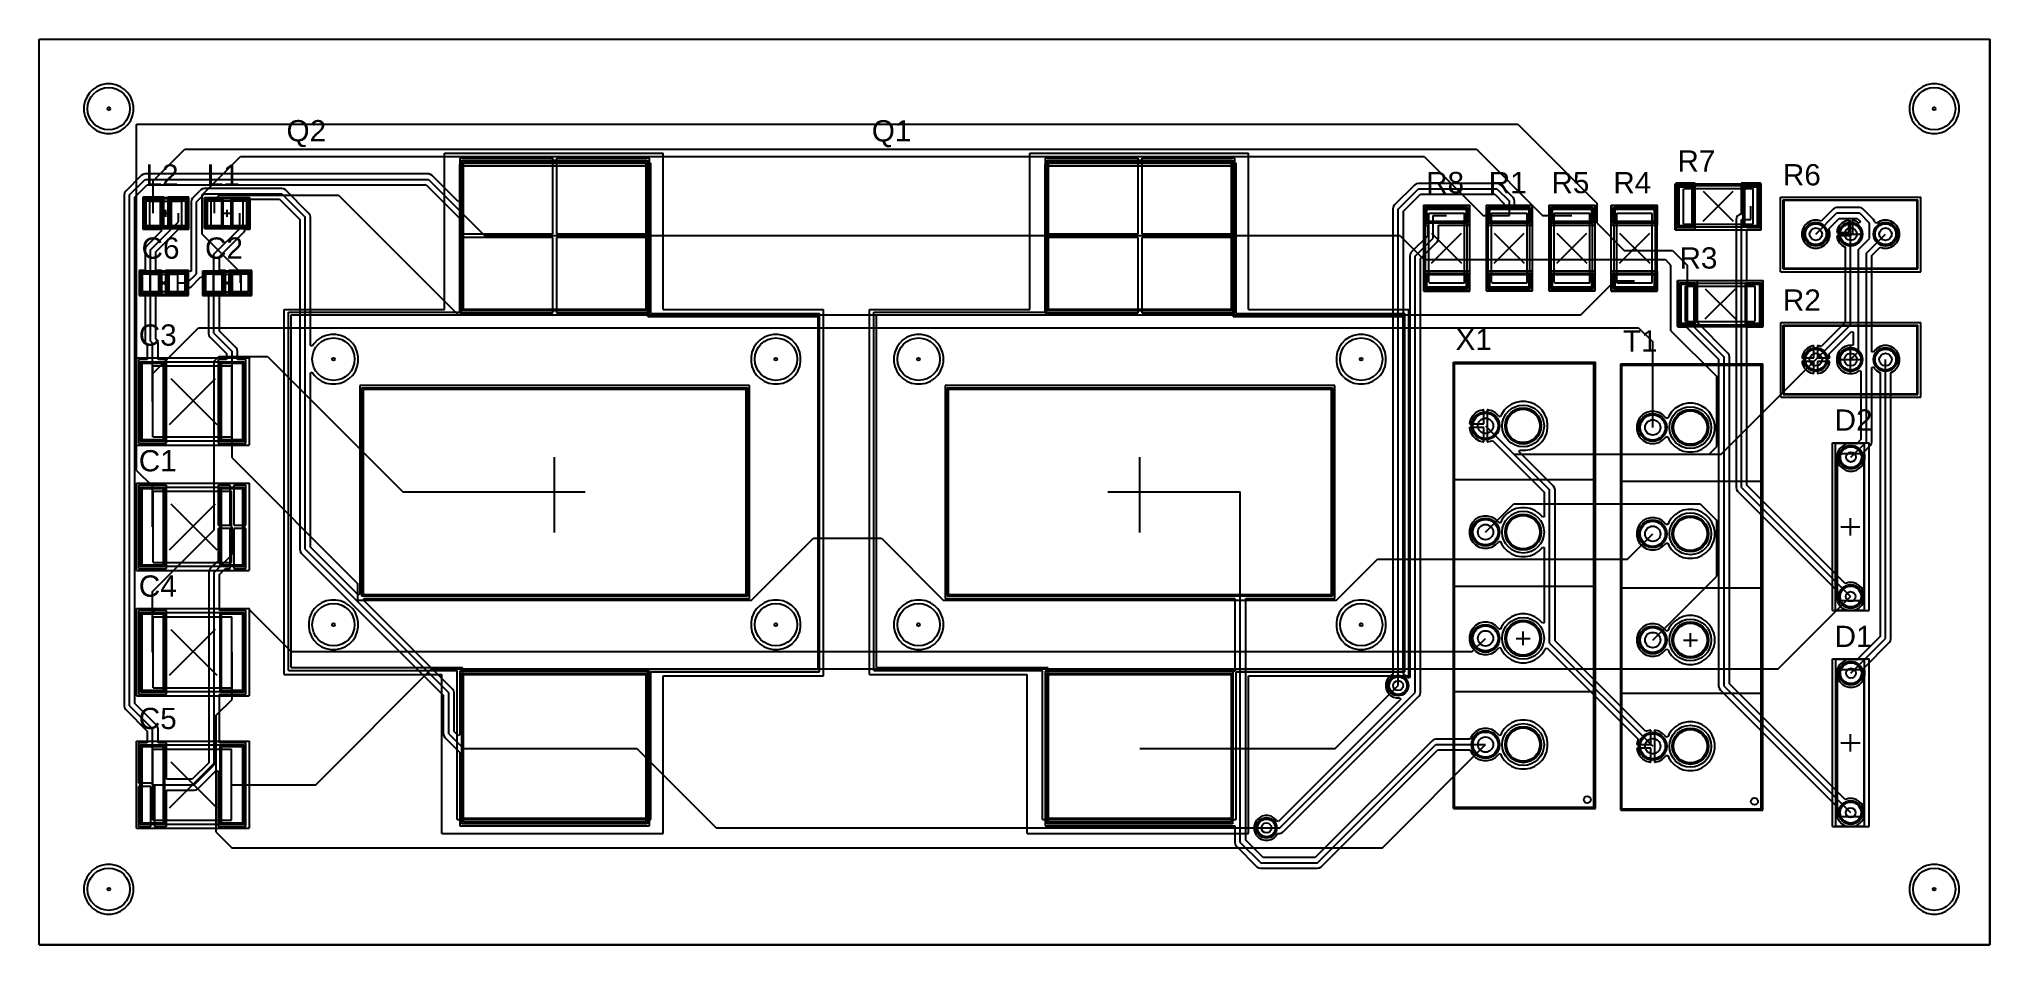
# Model space of a CAD drawing. Header units: millimetres. Extents: x 0 to 140, y 0 to 65.
import ezdxf

# ---------------------------------------------------------------- set-up
doc = ezdxf.new("R2010")
doc.units = ezdxf.units.MM
for name, color, linetype in [('BottomLayer', 5, 'Continuous'), ('BottomSolder', 6, 'Continuous'), ('Mechanical1', 6, 'Continuous'), ('Mechanical15', 56, 'Continuous'), ('Mechanical3', 76, 'Continuous'), ('MultiLayer', 9, 'Continuous'), ('PadHoleLayer', 156, 'Continuous'), ('TopLayer', 1, 'Continuous'), ('TopOverlay', 2, 'Continuous'), ('TopSolder', 216, 'Continuous'), ('ViaHoleLayer', 16, 'Continuous')]:
    doc.layers.add(name, color=color, linetype=linetype)
doc.styles.add('Arial', font='arial.ttf', dxfattribs={"height": 0.2})

msp = doc.modelspace()

# ---------------------------------------------------------------- texts
at = {"layer": 'TopOverlay', "style": 'Arial'}
for s, p in [('Q2', (17.76, 57.66)), ('Q1', (59.76, 57.65)), ('L2', (7.64, 54.48)), ('L1', (12.03, 54.48)), ('R7', (117.57, 55.49)), ('R6', (125.14, 54.5)), ('R8', (99.54, 53.94)), ('R1', (104.03, 53.94)), ('R5', (108.53, 53.94)), ('R4', (112.97, 53.94)), ('C6', (7.36, 49.24)), ('C2', (11.91, 49.24)), ('R3', (117.72, 48.53)), ('R2', (125.14, 45.51)), ('C3', (7.16, 43)), ('X1', (101.65, 42.69)), ('T1', (113.66, 42.57)), ('D2', (128.85, 36.9)), ('C1', (7.16, 33.98)), ('C4', (7.16, 24.99)), ('D1', (128.85, 21.38)), ('C5', (7.16, 15.49))]:
    msp.add_text(s, height=1.524, dxfattribs=at).set_placement(p)

# ---------------------------------------------------------------- blocks, each defined once
blk = doc.blocks.new('CON__WJ06_04P_1')
at = {"layer": 'BottomLayer'}
for centre, radius in [((-15.24, 2.7), 0.9), ((-7.62, 2.7), 0.9), ((0, 2.7), 0.9), ((7.63, 2.7), 0.9), ((-15.24, 0), 1.2), ((-7.62, 0), 1.2), ((0, 0), 1.2), ((7.62, 0), 1.2)]:
    blk.add_circle(centre, radius, dxfattribs=at)
at = {"layer": 'BottomSolder'}
for centre, radius in [((-15.24, 2.7), 1), ((-7.62, 2.7), 1), ((0, 2.7), 1), ((7.63, 2.7), 1), ((-15.24, 0), 1.3), ((-7.62, 0), 1.3), ((0, 0), 1.3), ((7.62, 0), 1.3)]:
    blk.add_circle(centre, radius, dxfattribs=at)
at = {"layer": 'Mechanical1'}
for p, q in [((-19.74, 4.92), (12.1, 4.92)), ((-19.74, 4.92), (-19.74, -5.08)), ((12.1, 4.92), (12.1, -5.08)), ((-19.74, -5.08), (12.1, -5.08))]:
    blk.add_line(p, q, dxfattribs=at)
blk.add_circle((-19.2, -4.6), 0.25, dxfattribs=at)
at = {"layer": 'Mechanical15'}
for p, q in [((-19.83, 5), (12.2, 5)), ((-19.83, 5), (-19.83, -5.18)), ((12.2, 5), (12.2, -5.18)), ((-7.62, 0.5), (-7.62, -0.5)), ((-8.12, 0), (-7.12, 0)), ((-19.83, -5.18), (12.2, -5.18))]:
    blk.add_line(p, q, dxfattribs=at)
at = {"layer": 'MultiLayer'}
for centre, radius in [((-15.24, 2.7), 0.9), ((-7.62, 2.7), 0.9), ((0, 2.7), 0.9), ((7.63, 2.7), 0.9), ((-15.24, 0), 1.2), ((-7.62, 0), 1.2), ((0, 0), 1.2), ((7.62, 0), 1.2)]:
    blk.add_circle(centre, radius, dxfattribs=at)
at = {"layer": 'PadHoleLayer'}
for centre, radius in [((-15.24, 2.7), 0.55), ((-7.62, 2.7), 0.55), ((0, 2.7), 0.55), ((7.63, 2.7), 0.55), ((-15.24, 0), 1.5), ((-7.62, 0), 1.5), ((0, 0), 1.5), ((7.62, 0), 1.5)]:
    blk.add_circle(centre, radius, dxfattribs=at)
at = {"layer": 'TopLayer'}
for centre, radius in [((-15.24, 2.7), 0.9), ((-7.62, 2.7), 0.9), ((0, 2.7), 0.9), ((7.63, 2.7), 0.9), ((-15.24, 0), 1.2), ((-7.62, 0), 1.2), ((0, 0), 1.2), ((7.62, 0), 1.2)]:
    blk.add_circle(centre, radius, dxfattribs=at)
at = {"layer": 'TopOverlay'}
for p, q in [((-19.83, 5), (-19.83, -5.2)), ((-19.83, 5), (-3.03, 5)), ((-11.43, 5), (-11.43, -5.2)), ((-3.87, 5), (12.2, 5)), ((-3.87, 5), (-3.87, -5.2)), ((3.78, 5), (3.78, -5.2)), ((12.2, 5), (12.2, -5.2)), ((-19.83, -5.2), (-3.03, -5.2)), ((-3.87, -5.2), (12.2, -5.2))]:
    blk.add_line(p, q, dxfattribs=at)
blk.add_circle((-19.2, -4.6), 0.25, dxfattribs=at)
at = {"layer": 'TopSolder'}
for centre, radius in [((-15.24, 2.7), 1), ((-7.62, 2.7), 1), ((0, 2.7), 1), ((7.63, 2.7), 1), ((-15.24, 0), 1.3), ((-7.62, 0), 1.3), ((0, 0), 1.3), ((7.62, 0), 1.3)]:
    blk.add_circle(centre, radius, dxfattribs=at)
blk = doc.blocks.new('CON__WJ06_04P_2')
at = {"layer": 'BottomLayer'}
for centre, radius in [((-15.24, 2.7), 0.9), ((-7.62, 2.7), 0.9), ((0, 2.7), 0.9), ((7.63, 2.7), 0.9), ((-15.24, 0), 1.2), ((-7.62, 0), 1.2), ((0, 0), 1.2), ((7.62, 0), 1.2)]:
    blk.add_circle(centre, radius, dxfattribs=at)
at = {"layer": 'BottomSolder'}
for centre, radius in [((-15.24, 2.7), 1), ((-7.62, 2.7), 1), ((0, 2.7), 1), ((7.63, 2.7), 1), ((-15.24, 0), 1.3), ((-7.62, 0), 1.3), ((0, 0), 1.3), ((7.62, 0), 1.3)]:
    blk.add_circle(centre, radius, dxfattribs=at)
at = {"layer": 'Mechanical1'}
for p, q in [((-19.74, 4.92), (12.1, 4.92)), ((-19.74, 4.92), (-19.74, -5.08)), ((12.1, 4.92), (12.1, -5.08)), ((-19.74, -5.08), (12.1, -5.08))]:
    blk.add_line(p, q, dxfattribs=at)
blk.add_circle((-19.2, -4.6), 0.25, dxfattribs=at)
at = {"layer": 'Mechanical15'}
for p, q in [((-19.83, 5), (12.2, 5)), ((-19.83, 5), (-19.83, -5.17)), ((12.2, 5), (12.2, -5.17)), ((-8.12, 0), (-7.12, 0)), ((-7.62, 0.5), (-7.62, -0.5)), ((-19.83, -5.17), (12.2, -5.17))]:
    blk.add_line(p, q, dxfattribs=at)
at = {"layer": 'MultiLayer'}
for centre, radius in [((-15.24, 2.7), 0.9), ((-7.62, 2.7), 0.9), ((0, 2.7), 0.9), ((7.63, 2.7), 0.9), ((-15.24, 0), 1.2), ((-7.62, 0), 1.2), ((0, 0), 1.2), ((7.62, 0), 1.2)]:
    blk.add_circle(centre, radius, dxfattribs=at)
at = {"layer": 'PadHoleLayer'}
for centre, radius in [((-15.24, 2.7), 0.55), ((-7.62, 2.7), 0.55), ((0, 2.7), 0.55), ((7.63, 2.7), 0.55), ((-15.24, 0), 1.5), ((-7.62, 0), 1.5), ((0, 0), 1.5), ((7.62, 0), 1.5)]:
    blk.add_circle(centre, radius, dxfattribs=at)
at = {"layer": 'TopLayer'}
for centre, radius in [((-15.24, 2.7), 0.9), ((-7.62, 2.7), 0.9), ((0, 2.7), 0.9), ((7.63, 2.7), 0.9), ((-15.24, 0), 1.2), ((-7.62, 0), 1.2), ((0, 0), 1.2), ((7.62, 0), 1.2)]:
    blk.add_circle(centre, radius, dxfattribs=at)
at = {"layer": 'TopOverlay'}
for p, q in [((-19.83, 5), (-19.83, -5.2)), ((-19.83, 5), (-3.03, 5)), ((-11.43, 5), (-11.43, -5.2)), ((-3.87, 5), (12.2, 5)), ((-3.87, 5), (-3.87, -5.2)), ((3.78, 5), (3.78, -5.2)), ((12.2, 5), (12.2, -5.2)), ((-19.83, -5.2), (-3.03, -5.2)), ((-3.87, -5.2), (12.2, -5.2))]:
    blk.add_line(p, q, dxfattribs=at)
blk.add_circle((-19.2, -4.6), 0.25, dxfattribs=at)
at = {"layer": 'TopSolder'}
for centre, radius in [((-15.24, 2.7), 1), ((-7.62, 2.7), 1), ((0, 2.7), 1), ((7.63, 2.7), 1), ((-15.24, 0), 1.3), ((-7.62, 0), 1.3), ((0, 0), 1.3), ((7.62, 0), 1.3)]:
    blk.add_circle(centre, radius, dxfattribs=at)
blk = doc.blocks.new('R________2010_3')
at = {"layer": 'BottomLayer'}
for p, q in [((-2.8, 1.4), (-1.9, 1.4)), ((-2.8, -1.4), (-2.8, 1.4)), ((-1.9, 1.4), (-1.9, -1.4)), ((1.9, 1.4), (2.8, 1.4)), ((1.9, -1.4), (1.9, 1.4)), ((2.8, 1.4), (2.8, -1.4)), ((-1.9, -1.4), (-2.8, -1.4)), ((2.8, -1.4), (1.9, -1.4))]:
    blk.add_line(p, q, dxfattribs=at)
at = {"layer": 'BottomSolder'}
for p, q in [((-2.9, 1.5), (-1.8, 1.5)), ((-2.9, -1.5), (-2.9, 1.5)), ((-1.8, 1.5), (-1.8, -1.5)), ((1.8, 1.5), (2.9, 1.5)), ((1.8, -1.5), (1.8, 1.5)), ((2.9, 1.5), (2.9, -1.5)), ((-1.8, -1.5), (-2.9, -1.5)), ((2.9, -1.5), (1.8, -1.5))]:
    blk.add_line(p, q, dxfattribs=at)
at = {"layer": 'Mechanical1'}
for p, q in [((-2.5, 1.25), (-2.5, -1.28)), ((-2.48, 1.27), (2.5, 1.27)), ((2.5, 1.27), (2.5, -1.28)), ((-2.5, -1.28), (2.5, -1.28))]:
    blk.add_line(p, q, dxfattribs=at)
at = {"layer": 'Mechanical15'}
for p, q in [((-2.95, 1.5), (-2.95, -1.48)), ((-2.95, 1.5), (2.95, 1.5)), ((2.95, 1.5), (2.95, -1.48)), ((1.08, 1.08), (-1.08, -1.08)), ((-1.08, 1.08), (1.08, -1.08)), ((-2.95, -1.48), (2.95, -1.48))]:
    blk.add_line(p, q, dxfattribs=at)
at = {"layer": 'MultiLayer'}
for p, q in [((-2.8, 1.4), (-1.9, 1.4)), ((-2.8, -1.4), (-2.8, 1.4)), ((-1.9, 1.4), (-1.9, -1.4)), ((1.9, 1.4), (2.8, 1.4)), ((1.9, -1.4), (1.9, 1.4)), ((2.8, 1.4), (2.8, -1.4)), ((-1.9, -1.4), (-2.8, -1.4)), ((2.8, -1.4), (1.9, -1.4))]:
    blk.add_line(p, q, dxfattribs=at)
at = {"layer": 'TopLayer'}
for p, q in [((-2.8, 1.4), (-1.9, 1.4)), ((-2.8, -1.4), (-2.8, 1.4)), ((-1.9, 1.4), (-1.9, -1.4)), ((1.9, 1.4), (2.8, 1.4)), ((1.9, -1.4), (1.9, 1.4)), ((2.8, 1.4), (2.8, -1.4)), ((-1.9, -1.4), (-2.8, -1.4)), ((2.8, -1.4), (1.9, -1.4))]:
    blk.add_line(p, q, dxfattribs=at)
at = {"layer": 'TopOverlay'}
for p, q in [((-3.08, 1.62), (-3.08, -1.68)), ((-3.08, 1.62), (3.07, 1.62)), ((3.07, 1.62), (3.07, -1.68)), ((-3.08, -1.68), (3.07, -1.68))]:
    blk.add_line(p, q, dxfattribs=at)
at = {"layer": 'TopSolder'}
for p, q in [((-2.9, 1.5), (-1.8, 1.5)), ((-2.9, -1.5), (-2.9, 1.5)), ((-1.8, 1.5), (-1.8, -1.5)), ((1.8, 1.5), (2.9, 1.5)), ((1.8, -1.5), (1.8, 1.5)), ((2.9, 1.5), (2.9, -1.5)), ((-1.8, -1.5), (-2.9, -1.5)), ((2.9, -1.5), (1.8, -1.5))]:
    blk.add_line(p, q, dxfattribs=at)
blk = doc.blocks.new('R________2010_4')
at = {"layer": 'BottomLayer'}
for p, q in [((-2.8, 1.4), (-1.9, 1.4)), ((-2.8, -1.4), (-2.8, 1.4)), ((-1.9, 1.4), (-1.9, -1.4)), ((1.9, 1.4), (2.8, 1.4)), ((1.9, -1.4), (1.9, 1.4)), ((2.8, 1.4), (2.8, -1.4)), ((-1.9, -1.4), (-2.8, -1.4)), ((2.8, -1.4), (1.9, -1.4))]:
    blk.add_line(p, q, dxfattribs=at)
at = {"layer": 'BottomSolder'}
for p, q in [((-2.9, 1.5), (-1.8, 1.5)), ((-2.9, -1.5), (-2.9, 1.5)), ((-1.8, 1.5), (-1.8, -1.5)), ((1.8, 1.5), (2.9, 1.5)), ((1.8, -1.5), (1.8, 1.5)), ((2.9, 1.5), (2.9, -1.5)), ((-1.8, -1.5), (-2.9, -1.5)), ((2.9, -1.5), (1.8, -1.5))]:
    blk.add_line(p, q, dxfattribs=at)
at = {"layer": 'Mechanical1'}
for p, q in [((-2.5, -1.28), (-2.5, 1.25)), ((-2.48, 1.27), (2.5, 1.27)), ((2.5, -1.28), (2.5, 1.27)), ((-2.5, -1.28), (2.5, -1.28))]:
    blk.add_line(p, q, dxfattribs=at)
at = {"layer": 'Mechanical15'}
for p, q in [((-2.95, 1.5), (2.95, 1.5)), ((-2.95, -1.48), (-2.95, 1.5)), ((2.95, -1.48), (2.95, 1.5)), ((-1.08, 1.08), (1.08, -1.08)), ((-1.08, -1.08), (1.08, 1.08)), ((-2.95, -1.48), (2.95, -1.48))]:
    blk.add_line(p, q, dxfattribs=at)
at = {"layer": 'MultiLayer'}
for p, q in [((-2.8, 1.4), (-1.9, 1.4)), ((-2.8, -1.4), (-2.8, 1.4)), ((-1.9, 1.4), (-1.9, -1.4)), ((1.9, 1.4), (2.8, 1.4)), ((1.9, -1.4), (1.9, 1.4)), ((2.8, 1.4), (2.8, -1.4)), ((-1.9, -1.4), (-2.8, -1.4)), ((2.8, -1.4), (1.9, -1.4))]:
    blk.add_line(p, q, dxfattribs=at)
at = {"layer": 'TopLayer'}
for p, q in [((-2.8, 1.4), (-1.9, 1.4)), ((-2.8, -1.4), (-2.8, 1.4)), ((-1.9, 1.4), (-1.9, -1.4)), ((1.9, 1.4), (2.8, 1.4)), ((1.9, -1.4), (1.9, 1.4)), ((2.8, 1.4), (2.8, -1.4)), ((-1.9, -1.4), (-2.8, -1.4)), ((2.8, -1.4), (1.9, -1.4))]:
    blk.add_line(p, q, dxfattribs=at)
at = {"layer": 'TopOverlay'}
for p, q in [((-3.08, 1.62), (3.07, 1.62)), ((-3.08, -1.68), (-3.08, 1.62)), ((3.07, -1.68), (3.07, 1.62)), ((-3.08, -1.68), (3.07, -1.68))]:
    blk.add_line(p, q, dxfattribs=at)
at = {"layer": 'TopSolder'}
for p, q in [((-2.9, 1.5), (-1.8, 1.5)), ((-2.9, -1.5), (-2.9, 1.5)), ((-1.8, 1.5), (-1.8, -1.5)), ((1.8, 1.5), (2.9, 1.5)), ((1.8, -1.5), (1.8, 1.5)), ((2.9, 1.5), (2.9, -1.5)), ((-1.8, -1.5), (-2.9, -1.5)), ((2.9, -1.5), (1.8, -1.5))]:
    blk.add_line(p, q, dxfattribs=at)
blk = doc.blocks.new('TRIMPOT_5')
at = {"layer": 'BottomLayer'}
for centre in [(-2.5, 0), (0, 0), (2.5, 0)]:
    blk.add_circle(centre, 0.75, dxfattribs=at)
at = {"layer": 'BottomSolder'}
for centre in [(-2.5, 0), (0, 0), (2.5, 0)]:
    blk.add_circle(centre, 0.852, dxfattribs=at)
at = {"layer": 'Mechanical1'}
for p, q in [((-4.78, 2.42), (-4.78, -2.43)), ((4.78, 2.45), (-4.75, 2.45)), ((4.78, 2.45), (4.78, -2.43)), ((4.78, -2.43), (-4.78, -2.43))]:
    blk.add_line(p, q, dxfattribs=at)
at = {"layer": 'Mechanical15'}
for p, q in [((4.85, 2.5), (-4.83, 2.5)), ((-4.83, 2.5), (-4.83, -2.47)), ((4.85, 2.5), (4.85, -2.47)), ((0, 1), (0, -1)), ((0.92, 0), (-0.92, 0)), ((4.85, -2.47), (-4.83, -2.47))]:
    blk.add_line(p, q, dxfattribs=at)
at = {"layer": 'MultiLayer'}
for centre in [(-2.5, 0), (0, 0), (2.5, 0)]:
    blk.add_circle(centre, 0.75, dxfattribs=at)
at = {"layer": 'PadHoleLayer'}
for centre in [(-2.5, 0), (0, 0), (2.5, 0)]:
    blk.add_circle(centre, 0.45, dxfattribs=at)
at = {"layer": 'TopLayer'}
for centre in [(-2.5, 0), (0, 0), (2.5, 0)]:
    blk.add_circle(centre, 0.75, dxfattribs=at)
at = {"layer": 'TopOverlay'}
for p, q in [((-5.03, 2.7), (-5.03, -2.65)), ((5.03, 2.7), (-5.03, 2.7)), ((5.03, 2.7), (5.03, -2.65)), ((5.03, -2.65), (-5.03, -2.65))]:
    blk.add_line(p, q, dxfattribs=at)
at = {"layer": 'TopSolder'}
for centre in [(-2.5, 0), (0, 0), (2.5, 0)]:
    blk.add_circle(centre, 0.852, dxfattribs=at)
blk = doc.blocks.new('R________2010_6')
at = {"layer": 'BottomLayer'}
for p, q in [((-2.8, 1.4), (-1.9, 1.4)), ((-2.8, -1.4), (-2.8, 1.4)), ((-1.9, 1.4), (-1.9, -1.4)), ((1.9, 1.4), (2.8, 1.4)), ((1.9, -1.4), (1.9, 1.4)), ((2.8, 1.4), (2.8, -1.4)), ((-1.9, -1.4), (-2.8, -1.4)), ((2.8, -1.4), (1.9, -1.4))]:
    blk.add_line(p, q, dxfattribs=at)
at = {"layer": 'BottomSolder'}
for p, q in [((-2.9, 1.5), (-1.8, 1.5)), ((-2.9, -1.5), (-2.9, 1.5)), ((-1.8, 1.5), (-1.8, -1.5)), ((1.8, 1.5), (2.9, 1.5)), ((1.8, -1.5), (1.8, 1.5)), ((2.9, 1.5), (2.9, -1.5)), ((-1.8, -1.5), (-2.9, -1.5)), ((2.9, -1.5), (1.8, -1.5))]:
    blk.add_line(p, q, dxfattribs=at)
at = {"layer": 'Mechanical1'}
for p, q in [((-2.5, 1.25), (-2.5, -1.28)), ((-2.47, 1.27), (2.5, 1.27)), ((2.5, 1.27), (2.5, -1.28)), ((-2.5, -1.28), (2.5, -1.28))]:
    blk.add_line(p, q, dxfattribs=at)
at = {"layer": 'Mechanical15'}
for p, q in [((-2.95, 1.5), (-2.95, -1.48)), ((-2.95, 1.5), (2.95, 1.5)), ((2.95, 1.5), (2.95, -1.48)), ((1.08, 1.08), (-1.08, -1.08)), ((-1.08, 1.08), (1.08, -1.08)), ((-2.95, -1.48), (2.95, -1.48))]:
    blk.add_line(p, q, dxfattribs=at)
at = {"layer": 'MultiLayer'}
for p, q in [((-2.8, 1.4), (-1.9, 1.4)), ((-2.8, -1.4), (-2.8, 1.4)), ((-1.9, 1.4), (-1.9, -1.4)), ((1.9, 1.4), (2.8, 1.4)), ((1.9, -1.4), (1.9, 1.4)), ((2.8, 1.4), (2.8, -1.4)), ((-1.9, -1.4), (-2.8, -1.4)), ((2.8, -1.4), (1.9, -1.4))]:
    blk.add_line(p, q, dxfattribs=at)
at = {"layer": 'TopLayer'}
for p, q in [((-2.8, 1.4), (-1.9, 1.4)), ((-2.8, -1.4), (-2.8, 1.4)), ((-1.9, 1.4), (-1.9, -1.4)), ((1.9, 1.4), (2.8, 1.4)), ((1.9, -1.4), (1.9, 1.4)), ((2.8, 1.4), (2.8, -1.4)), ((-1.9, -1.4), (-2.8, -1.4)), ((2.8, -1.4), (1.9, -1.4))]:
    blk.add_line(p, q, dxfattribs=at)
at = {"layer": 'TopOverlay'}
for p, q in [((-3.07, 1.63), (-3.07, -1.68)), ((-3.07, 1.63), (3.08, 1.63)), ((3.08, 1.63), (3.08, -1.68)), ((-3.07, -1.68), (3.08, -1.68))]:
    blk.add_line(p, q, dxfattribs=at)
at = {"layer": 'TopSolder'}
for p, q in [((-2.9, 1.5), (-1.8, 1.5)), ((-2.9, -1.5), (-2.9, 1.5)), ((-1.8, 1.5), (-1.8, -1.5)), ((1.8, 1.5), (2.9, 1.5)), ((1.8, -1.5), (1.8, 1.5)), ((2.9, 1.5), (2.9, -1.5)), ((-1.8, -1.5), (-2.9, -1.5)), ((2.9, -1.5), (1.8, -1.5))]:
    blk.add_line(p, q, dxfattribs=at)
blk = doc.blocks.new('R________2010_7')
at = {"layer": 'BottomLayer'}
for p, q in [((-2.8, 1.4), (-1.9, 1.4)), ((-2.8, -1.4), (-2.8, 1.4)), ((-1.9, 1.4), (-1.9, -1.4)), ((1.9, 1.4), (2.8, 1.4)), ((1.9, -1.4), (1.9, 1.4)), ((2.8, 1.4), (2.8, -1.4)), ((-1.9, -1.4), (-2.8, -1.4)), ((2.8, -1.4), (1.9, -1.4))]:
    blk.add_line(p, q, dxfattribs=at)
at = {"layer": 'BottomSolder'}
for p, q in [((-2.9, 1.5), (-1.8, 1.5)), ((-2.9, -1.5), (-2.9, 1.5)), ((-1.8, 1.5), (-1.8, -1.5)), ((1.8, 1.5), (2.9, 1.5)), ((1.8, -1.5), (1.8, 1.5)), ((2.9, 1.5), (2.9, -1.5)), ((-1.8, -1.5), (-2.9, -1.5)), ((2.9, -1.5), (1.8, -1.5))]:
    blk.add_line(p, q, dxfattribs=at)
at = {"layer": 'Mechanical1'}
for p, q in [((-2.5, -1.28), (-2.5, 1.25)), ((2.5, 1.27), (-2.47, 1.27)), ((2.5, -1.28), (2.5, 1.27)), ((2.5, -1.28), (-2.5, -1.28))]:
    blk.add_line(p, q, dxfattribs=at)
at = {"layer": 'Mechanical15'}
for p, q in [((-2.95, -1.48), (-2.95, 1.5)), ((2.95, 1.5), (-2.95, 1.5)), ((2.95, -1.48), (2.95, 1.5)), ((-1.08, -1.08), (1.08, 1.08)), ((1.08, -1.08), (-1.08, 1.08)), ((2.95, -1.48), (-2.95, -1.48))]:
    blk.add_line(p, q, dxfattribs=at)
at = {"layer": 'MultiLayer'}
for p, q in [((-2.8, 1.4), (-1.9, 1.4)), ((-2.8, -1.4), (-2.8, 1.4)), ((-1.9, 1.4), (-1.9, -1.4)), ((1.9, 1.4), (2.8, 1.4)), ((1.9, -1.4), (1.9, 1.4)), ((2.8, 1.4), (2.8, -1.4)), ((-1.9, -1.4), (-2.8, -1.4)), ((2.8, -1.4), (1.9, -1.4))]:
    blk.add_line(p, q, dxfattribs=at)
at = {"layer": 'TopLayer'}
for p, q in [((-2.8, 1.4), (-1.9, 1.4)), ((-2.8, -1.4), (-2.8, 1.4)), ((-1.9, 1.4), (-1.9, -1.4)), ((1.9, 1.4), (2.8, 1.4)), ((1.9, -1.4), (1.9, 1.4)), ((2.8, 1.4), (2.8, -1.4)), ((-1.9, -1.4), (-2.8, -1.4)), ((2.8, -1.4), (1.9, -1.4))]:
    blk.add_line(p, q, dxfattribs=at)
at = {"layer": 'TopOverlay'}
for p, q in [((-3.07, -1.68), (-3.07, 1.62)), ((3.08, 1.62), (-3.07, 1.62)), ((3.08, -1.68), (3.08, 1.62)), ((3.08, -1.68), (-3.07, -1.68))]:
    blk.add_line(p, q, dxfattribs=at)
at = {"layer": 'TopSolder'}
for p, q in [((-2.9, 1.5), (-1.8, 1.5)), ((-2.9, -1.5), (-2.9, 1.5)), ((-1.8, 1.5), (-1.8, -1.5)), ((1.8, 1.5), (2.9, 1.5)), ((1.8, -1.5), (1.8, 1.5)), ((2.9, 1.5), (2.9, -1.5)), ((-1.8, -1.5), (-2.9, -1.5)), ((2.9, -1.5), (1.8, -1.5))]:
    blk.add_line(p, q, dxfattribs=at)
blk = doc.blocks.new('R________2010_8')
at = {"layer": 'BottomLayer'}
for p, q in [((-2.8, 1.4), (-1.9, 1.4)), ((-2.8, -1.4), (-2.8, 1.4)), ((-1.9, 1.4), (-1.9, -1.4)), ((1.9, 1.4), (2.8, 1.4)), ((1.9, -1.4), (1.9, 1.4)), ((2.8, 1.4), (2.8, -1.4)), ((-1.9, -1.4), (-2.8, -1.4)), ((2.8, -1.4), (1.9, -1.4))]:
    blk.add_line(p, q, dxfattribs=at)
at = {"layer": 'BottomSolder'}
for p, q in [((-2.9, 1.5), (-1.8, 1.5)), ((-2.9, -1.5), (-2.9, 1.5)), ((-1.8, 1.5), (-1.8, -1.5)), ((1.8, 1.5), (2.9, 1.5)), ((1.8, -1.5), (1.8, 1.5)), ((2.9, 1.5), (2.9, -1.5)), ((-1.8, -1.5), (-2.9, -1.5)), ((2.9, -1.5), (1.8, -1.5))]:
    blk.add_line(p, q, dxfattribs=at)
at = {"layer": 'Mechanical1'}
for p, q in [((-2.5, 1.25), (-2.5, -1.28)), ((2.5, 1.27), (-2.48, 1.27)), ((2.5, 1.27), (2.5, -1.28)), ((2.5, -1.28), (-2.5, -1.28))]:
    blk.add_line(p, q, dxfattribs=at)
at = {"layer": 'Mechanical15'}
for p, q in [((2.95, 1.5), (-2.95, 1.5)), ((-2.95, 1.5), (-2.95, -1.48)), ((2.95, 1.5), (2.95, -1.48)), ((1.08, -1.08), (-1.08, 1.08)), ((1.08, 1.08), (-1.08, -1.08)), ((2.95, -1.48), (-2.95, -1.48))]:
    blk.add_line(p, q, dxfattribs=at)
at = {"layer": 'MultiLayer'}
for p, q in [((-2.8, 1.4), (-1.9, 1.4)), ((-2.8, -1.4), (-2.8, 1.4)), ((-1.9, 1.4), (-1.9, -1.4)), ((1.9, 1.4), (2.8, 1.4)), ((1.9, -1.4), (1.9, 1.4)), ((2.8, 1.4), (2.8, -1.4)), ((-1.9, -1.4), (-2.8, -1.4)), ((2.8, -1.4), (1.9, -1.4))]:
    blk.add_line(p, q, dxfattribs=at)
at = {"layer": 'TopLayer'}
for p, q in [((-2.8, 1.4), (-1.9, 1.4)), ((-2.8, -1.4), (-2.8, 1.4)), ((-1.9, 1.4), (-1.9, -1.4)), ((1.9, 1.4), (2.8, 1.4)), ((1.9, -1.4), (1.9, 1.4)), ((2.8, 1.4), (2.8, -1.4)), ((-1.9, -1.4), (-2.8, -1.4)), ((2.8, -1.4), (1.9, -1.4))]:
    blk.add_line(p, q, dxfattribs=at)
at = {"layer": 'TopOverlay'}
for p, q in [((3.07, 1.62), (-3.08, 1.62)), ((-3.08, 1.62), (-3.08, -1.68)), ((3.07, 1.62), (3.07, -1.68)), ((3.07, -1.68), (-3.08, -1.68))]:
    blk.add_line(p, q, dxfattribs=at)
at = {"layer": 'TopSolder'}
for p, q in [((-2.9, 1.5), (-1.8, 1.5)), ((-2.9, -1.5), (-2.9, 1.5)), ((-1.8, 1.5), (-1.8, -1.5)), ((1.8, 1.5), (2.9, 1.5)), ((1.8, -1.5), (1.8, 1.5)), ((2.9, 1.5), (2.9, -1.5)), ((-1.8, -1.5), (-2.9, -1.5)), ((2.9, -1.5), (1.8, -1.5))]:
    blk.add_line(p, q, dxfattribs=at)
blk = doc.blocks.new('TRIMPOT_9')
at = {"layer": 'BottomLayer'}
for centre in [(-2.5, 0), (0, 0), (2.5, 0)]:
    blk.add_circle(centre, 0.75, dxfattribs=at)
at = {"layer": 'BottomSolder'}
for centre in [(-2.5, 0), (0, 0), (2.5, 0)]:
    blk.add_circle(centre, 0.852, dxfattribs=at)
at = {"layer": 'Mechanical1'}
for p, q in [((-4.78, 2.42), (-4.78, -2.43)), ((4.78, 2.45), (-4.75, 2.45)), ((4.78, 2.45), (4.78, -2.43)), ((4.78, -2.43), (-4.78, -2.43))]:
    blk.add_line(p, q, dxfattribs=at)
at = {"layer": 'Mechanical15'}
for p, q in [((4.85, 2.5), (-4.83, 2.5)), ((-4.83, 2.5), (-4.83, -2.48)), ((4.85, 2.5), (4.85, -2.48)), ((0, 1), (0, -1)), ((0.92, 0), (-0.93, 0)), ((4.85, -2.48), (-4.83, -2.48))]:
    blk.add_line(p, q, dxfattribs=at)
at = {"layer": 'MultiLayer'}
for centre in [(-2.5, 0), (0, 0), (2.5, 0)]:
    blk.add_circle(centre, 0.75, dxfattribs=at)
at = {"layer": 'PadHoleLayer'}
for centre in [(-2.5, 0), (0, 0), (2.5, 0)]:
    blk.add_circle(centre, 0.45, dxfattribs=at)
at = {"layer": 'TopLayer'}
for centre in [(-2.5, 0), (0, 0), (2.5, 0)]:
    blk.add_circle(centre, 0.75, dxfattribs=at)
at = {"layer": 'TopOverlay'}
for p, q in [((-5.03, 2.7), (-5.03, -2.65)), ((5.02, 2.7), (-5.03, 2.7)), ((5.02, 2.7), (5.02, -2.65)), ((5.02, -2.65), (-5.03, -2.65))]:
    blk.add_line(p, q, dxfattribs=at)
at = {"layer": 'TopSolder'}
for centre in [(-2.5, 0), (0, 0), (2.5, 0)]:
    blk.add_circle(centre, 0.852, dxfattribs=at)
blk = doc.blocks.new('R________2010_10')
at = {"layer": 'BottomLayer'}
for p, q in [((-2.8, 1.4), (-1.9, 1.4)), ((-2.8, -1.4), (-2.8, 1.4)), ((-1.9, 1.4), (-1.9, -1.4)), ((1.9, 1.4), (2.8, 1.4)), ((1.9, -1.4), (1.9, 1.4)), ((2.8, 1.4), (2.8, -1.4)), ((-1.9, -1.4), (-2.8, -1.4)), ((2.8, -1.4), (1.9, -1.4))]:
    blk.add_line(p, q, dxfattribs=at)
at = {"layer": 'BottomSolder'}
for p, q in [((-2.9, 1.5), (-1.8, 1.5)), ((-2.9, -1.5), (-2.9, 1.5)), ((-1.8, 1.5), (-1.8, -1.5)), ((1.8, 1.5), (2.9, 1.5)), ((1.8, -1.5), (1.8, 1.5)), ((2.9, 1.5), (2.9, -1.5)), ((-1.8, -1.5), (-2.9, -1.5)), ((2.9, -1.5), (1.8, -1.5))]:
    blk.add_line(p, q, dxfattribs=at)
at = {"layer": 'Mechanical1'}
for p, q in [((-2.5, 1.25), (-2.5, -1.28)), ((-2.47, 1.28), (2.5, 1.28)), ((2.5, 1.28), (2.5, -1.28)), ((-2.5, -1.28), (2.5, -1.28))]:
    blk.add_line(p, q, dxfattribs=at)
at = {"layer": 'Mechanical15'}
for p, q in [((-2.95, 1.5), (-2.95, -1.48)), ((-2.95, 1.5), (2.95, 1.5)), ((2.95, 1.5), (2.95, -1.48)), ((1.08, 1.08), (-1.08, -1.08)), ((-1.08, 1.08), (1.08, -1.08)), ((-2.95, -1.48), (2.95, -1.48))]:
    blk.add_line(p, q, dxfattribs=at)
at = {"layer": 'MultiLayer'}
for p, q in [((-2.8, 1.4), (-1.9, 1.4)), ((-2.8, -1.4), (-2.8, 1.4)), ((-1.9, 1.4), (-1.9, -1.4)), ((1.9, 1.4), (2.8, 1.4)), ((1.9, -1.4), (1.9, 1.4)), ((2.8, 1.4), (2.8, -1.4)), ((-1.9, -1.4), (-2.8, -1.4)), ((2.8, -1.4), (1.9, -1.4))]:
    blk.add_line(p, q, dxfattribs=at)
at = {"layer": 'TopLayer'}
for p, q in [((-2.8, 1.4), (-1.9, 1.4)), ((-2.8, -1.4), (-2.8, 1.4)), ((-1.9, 1.4), (-1.9, -1.4)), ((1.9, 1.4), (2.8, 1.4)), ((1.9, -1.4), (1.9, 1.4)), ((2.8, 1.4), (2.8, -1.4)), ((-1.9, -1.4), (-2.8, -1.4)), ((2.8, -1.4), (1.9, -1.4))]:
    blk.add_line(p, q, dxfattribs=at)
at = {"layer": 'TopOverlay'}
for p, q in [((-3.07, 1.63), (-3.07, -1.68)), ((-3.07, 1.63), (3.08, 1.63)), ((3.08, 1.63), (3.08, -1.68)), ((-3.07, -1.68), (3.08, -1.68))]:
    blk.add_line(p, q, dxfattribs=at)
at = {"layer": 'TopSolder'}
for p, q in [((-2.9, 1.5), (-1.8, 1.5)), ((-2.9, -1.5), (-2.9, 1.5)), ((-1.8, 1.5), (-1.8, -1.5)), ((1.8, 1.5), (2.9, 1.5)), ((1.8, -1.5), (1.8, 1.5)), ((2.9, 1.5), (2.9, -1.5)), ((-1.8, -1.5), (-2.9, -1.5)), ((2.9, -1.5), (1.8, -1.5))]:
    blk.add_line(p, q, dxfattribs=at)
blk = doc.blocks.new('MOSFET_11')
at = {"layer": 'BottomLayer'}
for p, q in [((-6.55, 23.7), (6.55, 23.7)), ((-6.55, 13.1), (-6.55, 23.7)), ((6.55, 23.7), (6.55, 13.1)), ((6.55, 13.1), (-6.55, 13.1)), ((-13.72, 7.38), (13.73, 7.38)), ((-13.72, -7.37), (-13.72, 7.38)), ((13.73, 7.38), (13.73, -7.37)), ((13.73, -7.37), (-13.72, -7.37)), ((-6.55, -13.1), (6.55, -13.1)), ((-6.55, -23.7), (-6.55, -13.1)), ((6.55, -13.1), (6.55, -23.7)), ((6.55, -23.7), (-6.55, -23.7))]:
    blk.add_line(p, q, dxfattribs=at)
at = {"layer": 'BottomSolder'}
for p, q in [((-6.65, 23.8), (6.65, 23.8)), ((-6.65, 13), (-6.65, 23.8)), ((6.65, 23.8), (6.65, 13)), ((6.65, 13), (-6.65, 13)), ((-13.83, 7.48), (13.83, 7.48)), ((-13.83, -7.48), (-13.83, 7.48)), ((13.83, 7.48), (13.83, -7.48)), ((13.83, -7.48), (-13.83, -7.48)), ((-6.65, -13), (6.65, -13)), ((-6.65, -23.8), (-6.65, -13)), ((6.65, -13), (6.65, -23.8)), ((6.65, -23.8), (-6.65, -23.8))]:
    blk.add_line(p, q, dxfattribs=at)
for centre in [(-15.87, 9.53), (15.88, 9.53), (-15.87, -9.52), (15.88, -9.52)]:
    blk.add_circle(centre, 0.102, dxfattribs=at)
at = {"layer": 'Mechanical1'}
for p, q in [((-6.7, 23.4), (6.7, 23.4)), ((-6.7, 12.7), (-6.7, 23.4)), ((6.7, 12.6), (6.7, 23.4)), ((-18.9, 12.7), (-6.7, 12.7)), ((-18.9, -12.6), (-18.9, 12.7)), ((6.7, 12.6), (18.9, 12.6)), ((18.9, -12.7), (18.9, 12.6)), ((-18.9, -12.6), (-6.6, -12.6)), ((-6.6, -23.4), (-6.6, -12.6)), ((6.7, -23.4), (6.7, -12.7)), ((6.7, -12.7), (18.9, -12.7)), ((-6.6, -23.4), (6.7, -23.4))]:
    blk.add_line(p, q, dxfattribs=at)
at = {"layer": 'Mechanical15'}
for p, q in [((-6.8, 23.5), (-6.7, 23.6)), ((-6.8, 12.9), (-6.8, 23.5)), ((-6.7, 23.6), (6.9, 23.6)), ((6.9, 12.8), (6.9, 23.6)), ((-19.1, 12.9), (-6.8, 12.9)), ((-19.1, -12.8), (-19.1, 12.9)), ((6.9, 12.8), (19, 12.8)), ((19, -12.9), (19, 12.8)), ((0, -2.9), (0, 2.5)), ((-2.3, 0), (2.2, 0)), ((-19.1, -12.8), (-7, -12.8)), ((-7, -23.5), (-7, -12.8)), ((6.9, -23.5), (6.9, -12.9)), ((6.9, -12.9), (19, -12.9)), ((-7, -23.5), (6.9, -23.5))]:
    blk.add_line(p, q, dxfattribs=at)
at = {"layer": 'MultiLayer'}
for p, q in [((-6.55, 23.7), (6.55, 23.7)), ((-6.55, 13.1), (-6.55, 23.7)), ((6.55, 23.7), (6.55, 13.1)), ((6.55, 13.1), (-6.55, 13.1)), ((-13.72, 7.38), (13.73, 7.38)), ((-13.72, -7.37), (-13.72, 7.38)), ((13.73, 7.38), (13.73, -7.37)), ((13.73, -7.37), (-13.72, -7.37)), ((-6.55, -13.1), (6.55, -13.1)), ((-6.55, -23.7), (-6.55, -13.1)), ((6.55, -13.1), (6.55, -23.7)), ((6.55, -23.7), (-6.55, -23.7))]:
    blk.add_line(p, q, dxfattribs=at)
at = {"layer": 'PadHoleLayer'}
for centre in [(-15.87, 9.53), (15.88, 9.53), (-15.87, -9.52), (15.88, -9.52)]:
    blk.add_circle(centre, 1.52, dxfattribs=at)
at = {"layer": 'TopLayer'}
for p, q in [((-6.55, 23.7), (6.55, 23.7)), ((-6.55, 13.1), (-6.55, 23.7)), ((6.55, 23.7), (6.55, 13.1)), ((6.55, 13.1), (-6.55, 13.1)), ((-13.72, 7.38), (13.73, 7.38)), ((-13.72, -7.37), (-13.72, 7.38)), ((13.73, 7.38), (13.73, -7.37)), ((13.73, -7.37), (-13.72, -7.37)), ((-6.55, -13.1), (6.55, -13.1)), ((-6.55, -23.7), (-6.55, -13.1)), ((6.55, -13.1), (6.55, -23.7)), ((6.55, -23.7), (-6.55, -23.7))]:
    blk.add_line(p, q, dxfattribs=at)
at = {"layer": 'TopOverlay'}
for p, q in [((-7.9, 24.3), (7.8, 24.3)), ((-7.9, 13.1), (-7.9, 24.3)), ((7.8, 13.1), (7.8, 24.3)), ((-19.4, 13.1), (-7.9, 13.1)), ((-19.4, -13.1), (-19.4, 13.1)), ((7.8, 13.1), (19.3, 13.1)), ((19.3, -13.2), (19.3, 13.1)), ((-19.4, -13.1), (-8.1, -13.1)), ((-8.1, -24.5), (-8.1, -13.1)), ((7.8, -13.2), (19.3, -13.2)), ((7.8, -24.5), (7.8, -13.2)), ((-8.1, -24.5), (7.8, -24.5))]:
    blk.add_line(p, q, dxfattribs=at)
at = {"layer": 'TopSolder'}
for p, q in [((-6.65, 23.8), (6.65, 23.8)), ((-6.65, 13), (-6.65, 23.8)), ((6.65, 23.8), (6.65, 13)), ((6.65, 13), (-6.65, 13)), ((-13.83, 7.48), (13.83, 7.48)), ((-13.83, -7.48), (-13.83, 7.48)), ((13.83, 7.48), (13.83, -7.48)), ((13.83, -7.48), (-13.83, -7.48)), ((-6.65, -13), (6.65, -13)), ((-6.65, -23.8), (-6.65, -13)), ((6.65, -13), (6.65, -23.8)), ((6.65, -23.8), (-6.65, -23.8))]:
    blk.add_line(p, q, dxfattribs=at)
for centre in [(-15.87, 9.53), (15.88, 9.53), (-15.87, -9.52), (15.88, -9.52)]:
    blk.add_circle(centre, 0.102, dxfattribs=at)
blk = doc.blocks.new('MOSFET_12')
at = {"layer": 'BottomLayer'}
for p, q in [((-6.55, 23.7), (6.55, 23.7)), ((-6.55, 13.1), (-6.55, 23.7)), ((6.55, 23.7), (6.55, 13.1)), ((6.55, 13.1), (-6.55, 13.1)), ((-13.73, 7.38), (13.73, 7.38)), ((-13.73, -7.37), (-13.73, 7.38)), ((13.73, 7.38), (13.73, -7.37)), ((13.73, -7.37), (-13.73, -7.37)), ((-6.55, -13.1), (6.55, -13.1)), ((-6.55, -23.7), (-6.55, -13.1)), ((6.55, -13.1), (6.55, -23.7)), ((6.55, -23.7), (-6.55, -23.7))]:
    blk.add_line(p, q, dxfattribs=at)
at = {"layer": 'BottomSolder'}
for p, q in [((-6.65, 23.8), (6.65, 23.8)), ((-6.65, 13), (-6.65, 23.8)), ((6.65, 23.8), (6.65, 13)), ((6.65, 13), (-6.65, 13)), ((-13.83, 7.48), (13.83, 7.48)), ((-13.83, -7.48), (-13.83, 7.48)), ((13.83, 7.48), (13.83, -7.48)), ((13.83, -7.48), (-13.83, -7.48)), ((-6.65, -13), (6.65, -13)), ((-6.65, -23.8), (-6.65, -13)), ((6.65, -13), (6.65, -23.8)), ((6.65, -23.8), (-6.65, -23.8))]:
    blk.add_line(p, q, dxfattribs=at)
for centre in [(-15.88, 9.53), (15.88, 9.53), (-15.88, -9.52), (15.88, -9.52)]:
    blk.add_circle(centre, 0.102, dxfattribs=at)
at = {"layer": 'Mechanical1'}
for p, q in [((-6.7, 12.7), (-6.7, 23.4)), ((-6.7, 23.4), (6.7, 23.4)), ((6.7, 12.6), (6.7, 23.4)), ((-18.9, -12.6), (-18.9, 12.7)), ((-18.9, 12.7), (-6.7, 12.7)), ((6.7, 12.6), (18.9, 12.6)), ((18.9, -12.7), (18.9, 12.6)), ((-18.9, -12.6), (-6.6, -12.6)), ((-6.6, -23.4), (-6.6, -12.6)), ((6.7, -12.7), (18.9, -12.7)), ((6.7, -23.4), (6.7, -12.7)), ((-6.6, -23.4), (6.7, -23.4))]:
    blk.add_line(p, q, dxfattribs=at)
at = {"layer": 'Mechanical15'}
for p, q in [((-6.8, 23.5), (-6.7, 23.6)), ((-6.8, 12.9), (-6.8, 23.5)), ((-6.7, 23.6), (6.9, 23.6)), ((6.9, 12.8), (6.9, 23.6)), ((-19.1, -12.8), (-19.1, 12.9)), ((-19.1, 12.9), (-6.8, 12.9)), ((6.9, 12.8), (19, 12.8)), ((19, -12.9), (19, 12.8)), ((0, -2.9), (0, 2.5)), ((-2.3, 0), (2.2, 0)), ((-19.1, -12.8), (-7, -12.8)), ((-7, -23.5), (-7, -12.8)), ((6.9, -12.9), (19, -12.9)), ((6.9, -23.5), (6.9, -12.9)), ((-7, -23.5), (6.9, -23.5))]:
    blk.add_line(p, q, dxfattribs=at)
at = {"layer": 'MultiLayer'}
for p, q in [((-6.55, 23.7), (6.55, 23.7)), ((-6.55, 13.1), (-6.55, 23.7)), ((6.55, 23.7), (6.55, 13.1)), ((6.55, 13.1), (-6.55, 13.1)), ((-13.73, 7.38), (13.73, 7.38)), ((-13.73, -7.37), (-13.73, 7.38)), ((13.73, 7.38), (13.73, -7.37)), ((13.73, -7.37), (-13.73, -7.37)), ((-6.55, -13.1), (6.55, -13.1)), ((-6.55, -23.7), (-6.55, -13.1)), ((6.55, -13.1), (6.55, -23.7)), ((6.55, -23.7), (-6.55, -23.7))]:
    blk.add_line(p, q, dxfattribs=at)
at = {"layer": 'PadHoleLayer'}
for centre in [(-15.88, 9.53), (15.88, 9.53), (-15.88, -9.52), (15.88, -9.52)]:
    blk.add_circle(centre, 1.52, dxfattribs=at)
at = {"layer": 'TopLayer'}
for p, q in [((-6.55, 23.7), (6.55, 23.7)), ((-6.55, 13.1), (-6.55, 23.7)), ((6.55, 23.7), (6.55, 13.1)), ((6.55, 13.1), (-6.55, 13.1)), ((-13.73, 7.38), (13.73, 7.38)), ((-13.73, -7.37), (-13.73, 7.38)), ((13.73, 7.38), (13.73, -7.37)), ((13.73, -7.37), (-13.73, -7.37)), ((-6.55, -13.1), (6.55, -13.1)), ((-6.55, -23.7), (-6.55, -13.1)), ((6.55, -13.1), (6.55, -23.7)), ((6.55, -23.7), (-6.55, -23.7))]:
    blk.add_line(p, q, dxfattribs=at)
at = {"layer": 'TopOverlay'}
for p, q in [((-7.9, 13.1), (-7.9, 24.3)), ((-7.9, 24.3), (7.8, 24.3)), ((7.8, 13.1), (7.8, 24.3)), ((-19.4, -13.1), (-19.4, 13.1)), ((-19.4, 13.1), (-7.9, 13.1)), ((7.8, 13.1), (19.3, 13.1)), ((19.3, -13.2), (19.3, 13.1)), ((-19.4, -13.1), (-8.1, -13.1)), ((-8.1, -24.5), (-8.1, -13.1)), ((7.8, -24.5), (7.8, -13.2)), ((7.8, -13.2), (19.3, -13.2)), ((-8.1, -24.5), (7.8, -24.5))]:
    blk.add_line(p, q, dxfattribs=at)
at = {"layer": 'TopSolder'}
for p, q in [((-6.65, 23.8), (6.65, 23.8)), ((-6.65, 13), (-6.65, 23.8)), ((6.65, 23.8), (6.65, 13)), ((6.65, 13), (-6.65, 13)), ((-13.83, 7.48), (13.83, 7.48)), ((-13.83, -7.48), (-13.83, 7.48)), ((13.83, 7.48), (13.83, -7.48)), ((13.83, -7.48), (-13.83, -7.48)), ((-6.65, -13), (6.65, -13)), ((-6.65, -23.8), (-6.65, -13)), ((6.65, -13), (6.65, -23.8)), ((6.65, -23.8), (-6.65, -23.8))]:
    blk.add_line(p, q, dxfattribs=at)
for centre in [(-15.88, 9.53), (15.88, 9.53), (-15.88, -9.52), (15.88, -9.52)]:
    blk.add_circle(centre, 0.102, dxfattribs=at)
blk = doc.blocks.new('INDUCTOR_0805_13')
at = {"layer": 'BottomLayer'}
for p, q in [((-1.4, 0.9), (-0.4, 0.9)), ((-1.4, -0.9), (-1.4, 0.9)), ((-0.4, 0.9), (-0.4, -0.9)), ((0.4, 0.9), (1.4, 0.9)), ((0.4, -0.9), (0.4, 0.9)), ((1.4, 0.9), (1.4, -0.9)), ((-0.4, -0.9), (-1.4, -0.9)), ((1.4, -0.9), (0.4, -0.9))]:
    blk.add_line(p, q, dxfattribs=at)
at = {"layer": 'BottomSolder'}
for p, q in [((-1.5, 1), (-0.3, 1)), ((-1.5, -1), (-1.5, 1)), ((-0.3, 1), (-0.3, -1)), ((0.3, 1), (1.5, 1)), ((0.3, -1), (0.3, 1)), ((1.5, 1), (1.5, -1)), ((-0.3, -1), (-1.5, -1)), ((1.5, -1), (0.3, -1))]:
    blk.add_line(p, q, dxfattribs=at)
at = {"layer": 'Mechanical1'}
for p, q in [((1.15, 0.9), (-1.15, 0.9)), ((-1.15, 0.9), (-1.15, -0.87)), ((1.15, 0.9), (1.15, -0.87)), ((1.15, -0.87), (-1.15, -0.87))]:
    blk.add_line(p, q, dxfattribs=at)
at = {"layer": 'Mechanical15'}
for p, q in [((-1.53, 1), (-1.53, -1.05)), ((1.55, 1.03), (-1.5, 1.03)), ((0.22, 0), (-0.22, 0)), ((0, 0.25), (0, -0.25)), ((1.55, 1.03), (1.55, -1.02)), ((1.53, -1.05), (-1.53, -1.05)), ((1.55, -1.02), (1.53, -1.05))]:
    blk.add_line(p, q, dxfattribs=at)
at = {"layer": 'MultiLayer'}
for p, q in [((-1.4, 0.9), (-0.4, 0.9)), ((-1.4, -0.9), (-1.4, 0.9)), ((-0.4, 0.9), (-0.4, -0.9)), ((0.4, 0.9), (1.4, 0.9)), ((0.4, -0.9), (0.4, 0.9)), ((1.4, 0.9), (1.4, -0.9)), ((-0.4, -0.9), (-1.4, -0.9)), ((1.4, -0.9), (0.4, -0.9))]:
    blk.add_line(p, q, dxfattribs=at)
at = {"layer": 'TopLayer'}
for p, q in [((-1.4, 0.9), (-0.4, 0.9)), ((-1.4, -0.9), (-1.4, 0.9)), ((-0.4, 0.9), (-0.4, -0.9)), ((0.4, 0.9), (1.4, 0.9)), ((0.4, -0.9), (0.4, 0.9)), ((1.4, 0.9), (1.4, -0.9)), ((-0.4, -0.9), (-1.4, -0.9)), ((1.4, -0.9), (0.4, -0.9))]:
    blk.add_line(p, q, dxfattribs=at)
at = {"layer": 'TopOverlay'}
for p, q in [((1.62, 1.1), (-1.62, 1.1)), ((-1.62, 1.1), (-1.62, -1.12)), ((1.62, 1.1), (1.62, 1.1)), ((1.62, 1.1), (1.62, -1.12)), ((1.62, -1.12), (-1.62, -1.12))]:
    blk.add_line(p, q, dxfattribs=at)
at = {"layer": 'TopSolder'}
for p, q in [((-1.5, 1), (-0.3, 1)), ((-1.5, -1), (-1.5, 1)), ((-0.3, 1), (-0.3, -1)), ((0.3, 1), (1.5, 1)), ((0.3, -1), (0.3, 1)), ((1.5, 1), (1.5, -1)), ((-0.3, -1), (-1.5, -1)), ((1.5, -1), (0.3, -1))]:
    blk.add_line(p, q, dxfattribs=at)
blk = doc.blocks.new('INDUCTOR_0805_14')
at = {"layer": 'BottomLayer'}
for p, q in [((-1.4, 0.9), (-0.4, 0.9)), ((-1.4, -0.9), (-1.4, 0.9)), ((-0.4, 0.9), (-0.4, -0.9)), ((0.4, 0.9), (1.4, 0.9)), ((0.4, -0.9), (0.4, 0.9)), ((1.4, 0.9), (1.4, -0.9)), ((-0.4, -0.9), (-1.4, -0.9)), ((1.4, -0.9), (0.4, -0.9))]:
    blk.add_line(p, q, dxfattribs=at)
at = {"layer": 'BottomSolder'}
for p, q in [((-1.5, 1), (-0.3, 1)), ((-1.5, -1), (-1.5, 1)), ((-0.3, 1), (-0.3, -1)), ((0.3, 1), (1.5, 1)), ((0.3, -1), (0.3, 1)), ((1.5, 1), (1.5, -1)), ((-0.3, -1), (-1.5, -1)), ((1.5, -1), (0.3, -1))]:
    blk.add_line(p, q, dxfattribs=at)
at = {"layer": 'Mechanical1'}
for p, q in [((1.15, 0.9), (-1.15, 0.9)), ((-1.15, 0.9), (-1.15, -0.88)), ((1.15, 0.9), (1.15, -0.88)), ((1.15, -0.88), (-1.15, -0.88))]:
    blk.add_line(p, q, dxfattribs=at)
at = {"layer": 'Mechanical15'}
for p, q in [((-1.52, 1), (-1.52, -1.05)), ((1.55, 1.02), (-1.5, 1.02)), ((0, 0.25), (0, -0.25)), ((1.55, 1.02), (1.55, -1.03)), ((1.53, -1.05), (-1.52, -1.05)), ((0.23, 0), (-0.22, 0)), ((1.55, -1.03), (1.53, -1.05))]:
    blk.add_line(p, q, dxfattribs=at)
at = {"layer": 'MultiLayer'}
for p, q in [((-1.4, 0.9), (-0.4, 0.9)), ((-1.4, -0.9), (-1.4, 0.9)), ((-0.4, 0.9), (-0.4, -0.9)), ((0.4, 0.9), (1.4, 0.9)), ((0.4, -0.9), (0.4, 0.9)), ((1.4, 0.9), (1.4, -0.9)), ((-0.4, -0.9), (-1.4, -0.9)), ((1.4, -0.9), (0.4, -0.9))]:
    blk.add_line(p, q, dxfattribs=at)
at = {"layer": 'TopLayer'}
for p, q in [((-1.4, 0.9), (-0.4, 0.9)), ((-1.4, -0.9), (-1.4, 0.9)), ((-0.4, 0.9), (-0.4, -0.9)), ((0.4, 0.9), (1.4, 0.9)), ((0.4, -0.9), (0.4, 0.9)), ((1.4, 0.9), (1.4, -0.9)), ((-0.4, -0.9), (-1.4, -0.9)), ((1.4, -0.9), (0.4, -0.9))]:
    blk.add_line(p, q, dxfattribs=at)
at = {"layer": 'TopOverlay'}
for p, q in [((1.63, 1.1), (-1.62, 1.1)), ((-1.62, 1.1), (-1.62, -1.13)), ((1.63, 1.1), (1.63, -1.13)), ((1.63, -1.13), (-1.62, -1.13))]:
    blk.add_line(p, q, dxfattribs=at)
at = {"layer": 'TopSolder'}
for p, q in [((-1.5, 1), (-0.3, 1)), ((-1.5, -1), (-1.5, 1)), ((-0.3, 1), (-0.3, -1)), ((0.3, 1), (1.5, 1)), ((0.3, -1), (0.3, 1)), ((1.5, 1), (1.5, -1)), ((-0.3, -1), (-1.5, -1)), ((1.5, -1), (0.3, -1))]:
    blk.add_line(p, q, dxfattribs=at)
blk = doc.blocks.new('DIODE_15')
at = {"layer": 'BottomLayer'}
for centre in [(-5, 0.02), (5, 0)]:
    blk.add_circle(centre, 0.75, dxfattribs=at)
at = {"layer": 'BottomSolder'}
for centre in [(-5, 0.02), (5, 0)]:
    blk.add_circle(centre, 0.852, dxfattribs=at)
at = {"layer": 'Mechanical1'}
for p, q in [((-5.27, -0.95), (-5.27, 0.98)), ((5.28, 0.98), (-5.27, 0.98)), ((5.28, -0.95), (5.28, 0.98)), ((5.28, -0.95), (-5.27, -0.95))]:
    blk.add_line(p, q, dxfattribs=at)
at = {"layer": 'Mechanical15'}
for p, q in [((5.97, 1), (-6, 1)), ((-6, -1.08), (-6, 1)), ((0.62, 0), (-0.62, 0)), ((0, -0.7), (0, 0.67)), ((5.97, -1.08), (5.97, 1)), ((5.97, -1.08), (-6, -1.08))]:
    blk.add_line(p, q, dxfattribs=at)
at = {"layer": 'MultiLayer'}
for centre in [(-5, 0.02), (5, 0)]:
    blk.add_circle(centre, 0.75, dxfattribs=at)
at = {"layer": 'PadHoleLayer'}
for centre in [(-5, 0.02), (5, 0)]:
    blk.add_circle(centre, 0.35, dxfattribs=at)
at = {"layer": 'TopLayer'}
for centre in [(-5, 0.02), (5, 0)]:
    blk.add_circle(centre, 0.75, dxfattribs=at)
at = {"layer": 'TopOverlay'}
for p, q in [((-6.02, -1.3), (-6.02, 1.32)), ((6, 1.32), (-6.02, 1.32)), ((6, -1.3), (6, 1.32)), ((6, -1.3), (-6.02, -1.3))]:
    blk.add_line(p, q, dxfattribs=at)
at = {"layer": 'TopSolder'}
for centre in [(-5, 0.02), (5, 0)]:
    blk.add_circle(centre, 0.852, dxfattribs=at)
blk = doc.blocks.new('DIODE_16')
at = {"layer": 'BottomLayer'}
for centre in [(-5, 0.02), (5, 0)]:
    blk.add_circle(centre, 0.75, dxfattribs=at)
at = {"layer": 'BottomSolder'}
for centre in [(-5, 0.02), (5, 0)]:
    blk.add_circle(centre, 0.852, dxfattribs=at)
at = {"layer": 'Mechanical1'}
for p, q in [((5.28, 0.98), (-5.27, 0.98)), ((-5.27, -0.95), (-5.27, 0.98)), ((5.28, -0.95), (5.28, 0.98)), ((5.28, -0.95), (-5.27, -0.95))]:
    blk.add_line(p, q, dxfattribs=at)
at = {"layer": 'Mechanical15'}
for p, q in [((-6, -1.07), (-6, 1)), ((5.97, 1), (-6, 1)), ((0.62, 0), (-0.62, 0)), ((0, -0.7), (0, 0.68)), ((5.97, -1.07), (5.97, 1)), ((5.97, -1.07), (-6, -1.07))]:
    blk.add_line(p, q, dxfattribs=at)
at = {"layer": 'MultiLayer'}
for centre in [(-5, 0.02), (5, 0)]:
    blk.add_circle(centre, 0.75, dxfattribs=at)
at = {"layer": 'PadHoleLayer'}
for centre in [(-5, 0.02), (5, 0)]:
    blk.add_circle(centre, 0.35, dxfattribs=at)
at = {"layer": 'TopLayer'}
for centre in [(-5, 0.02), (5, 0)]:
    blk.add_circle(centre, 0.75, dxfattribs=at)
at = {"layer": 'TopOverlay'}
for p, q in [((6, 1.33), (-6.02, 1.33)), ((-6.02, -1.3), (-6.02, 1.33)), ((6, -1.3), (6, 1.33)), ((6, -1.3), (-6.02, -1.3))]:
    blk.add_line(p, q, dxfattribs=at)
at = {"layer": 'TopSolder'}
for centre in [(-5, 0.02), (5, 0)]:
    blk.add_circle(centre, 0.852, dxfattribs=at)
blk = doc.blocks.new('CAP_0805_17')
at = {"layer": 'BottomLayer'}
for p, q in [((-1.52, 0.65), (-0.38, 0.65)), ((-1.52, -0.65), (-1.52, 0.65)), ((-0.38, 0.65), (-0.38, -0.65)), ((0.38, 0.65), (1.52, 0.65)), ((0.38, -0.65), (0.38, 0.65)), ((1.52, 0.65), (1.52, -0.65)), ((-0.38, -0.65), (-1.52, -0.65)), ((1.52, -0.65), (0.38, -0.65))]:
    blk.add_line(p, q, dxfattribs=at)
at = {"layer": 'BottomSolder'}
for p, q in [((-1.62, 0.75), (-0.28, 0.75)), ((-1.62, -0.75), (-1.62, 0.75)), ((-0.28, 0.75), (-0.28, -0.75)), ((0.28, 0.75), (1.62, 0.75)), ((0.28, -0.75), (0.28, 0.75)), ((1.62, 0.75), (1.62, -0.75)), ((-0.28, -0.75), (-1.62, -0.75)), ((1.62, -0.75), (0.28, -0.75))]:
    blk.add_line(p, q, dxfattribs=at)
at = {"layer": 'Mechanical1'}
for p, q in [((-0.98, -0.62), (-0.98, 0.62)), ((-0.98, 0.62), (1, 0.62)), ((1, -0.62), (1, 0.62)), ((-0.98, -0.62), (1, -0.62))]:
    blk.add_line(p, q, dxfattribs=at)
at = {"layer": 'Mechanical15'}
for p, q in [((-1.7, -0.8), (-1.7, 0.8)), ((-1.7, 0.8), (1.7, 0.8)), ((-0.18, 0.18), (0.18, -0.18)), ((-0.18, -0.18), (0.18, 0.18)), ((1.7, -0.8), (1.7, 0.8)), ((-1.7, -0.8), (1.7, -0.8))]:
    blk.add_line(p, q, dxfattribs=at)
at = {"layer": 'MultiLayer'}
for p, q in [((-1.52, 0.65), (-0.38, 0.65)), ((-1.52, -0.65), (-1.52, 0.65)), ((-0.38, 0.65), (-0.38, -0.65)), ((0.38, 0.65), (1.52, 0.65)), ((0.38, -0.65), (0.38, 0.65)), ((1.52, 0.65), (1.52, -0.65)), ((-0.38, -0.65), (-1.52, -0.65)), ((1.52, -0.65), (0.38, -0.65))]:
    blk.add_line(p, q, dxfattribs=at)
at = {"layer": 'TopLayer'}
for p, q in [((-1.52, 0.65), (-0.38, 0.65)), ((-1.52, -0.65), (-1.52, 0.65)), ((-0.38, 0.65), (-0.38, -0.65)), ((0.38, 0.65), (1.52, 0.65)), ((0.38, -0.65), (0.38, 0.65)), ((1.52, 0.65), (1.52, -0.65)), ((-0.38, -0.65), (-1.52, -0.65)), ((1.52, -0.65), (0.38, -0.65))]:
    blk.add_line(p, q, dxfattribs=at)
at = {"layer": 'TopOverlay'}
for p, q in [((-1.75, 0.87), (1.78, 0.87)), ((-1.75, -0.9), (-1.75, 0.87)), ((1.78, -0.9), (1.78, 0.87)), ((-1.75, -0.9), (1.78, -0.9))]:
    blk.add_line(p, q, dxfattribs=at)
at = {"layer": 'TopSolder'}
for p, q in [((-1.62, 0.75), (-0.28, 0.75)), ((-1.62, -0.75), (-1.62, 0.75)), ((-0.28, 0.75), (-0.28, -0.75)), ((0.28, 0.75), (1.62, 0.75)), ((0.28, -0.75), (0.28, 0.75)), ((1.62, 0.75), (1.62, -0.75)), ((-0.28, -0.75), (-1.62, -0.75)), ((1.62, -0.75), (0.28, -0.75))]:
    blk.add_line(p, q, dxfattribs=at)
blk = doc.blocks.new('CAP_2220_18')
at = {"layer": 'BottomLayer'}
for p, q in [((-3.6, 2.75), (-2.1, 2.75)), ((-3.6, -2.75), (-3.6, 2.75)), ((-2.1, 2.75), (-2.1, -2.75)), ((2.1, 2.75), (3.6, 2.75)), ((2.1, -2.75), (2.1, 2.75)), ((3.6, 2.75), (3.6, -2.75)), ((-2.1, -2.75), (-3.6, -2.75)), ((3.6, -2.75), (2.1, -2.75))]:
    blk.add_line(p, q, dxfattribs=at)
at = {"layer": 'BottomSolder'}
for p, q in [((-3.7, 2.85), (-2, 2.85)), ((-3.7, -2.85), (-3.7, 2.85)), ((-2, 2.85), (-2, -2.85)), ((2, 2.85), (3.7, 2.85)), ((2, -2.85), (2, 2.85)), ((3.7, 2.85), (3.7, -2.85)), ((-2, -2.85), (-3.7, -2.85)), ((3.7, -2.85), (2, -2.85))]:
    blk.add_line(p, q, dxfattribs=at)
at = {"layer": 'Mechanical1'}
for p, q in [((-2.83, -2.55), (-2.83, 2.55)), ((-2.83, 2.55), (2.82, 2.55)), ((2.82, -2.55), (2.82, 2.55)), ((-2.83, -2.55), (2.82, -2.55))]:
    blk.add_line(p, q, dxfattribs=at)
at = {"layer": 'Mechanical15'}
for p, q in [((-3.75, -2.83), (-3.75, 2.87)), ((-3.73, 2.85), (3.72, 2.85)), ((3.75, -2.83), (3.75, 2.82)), ((-1.64, -1.65), (1.66, 1.65)), ((-1.54, 1.64), (1.75, -1.65)), ((-3.75, -2.83), (3.75, -2.83))]:
    blk.add_line(p, q, dxfattribs=at)
at = {"layer": 'MultiLayer'}
for p, q in [((-3.6, 2.75), (-2.1, 2.75)), ((-3.6, -2.75), (-3.6, 2.75)), ((-2.1, 2.75), (-2.1, -2.75)), ((2.1, 2.75), (3.6, 2.75)), ((2.1, -2.75), (2.1, 2.75)), ((3.6, 2.75), (3.6, -2.75)), ((-2.1, -2.75), (-3.6, -2.75)), ((3.6, -2.75), (2.1, -2.75))]:
    blk.add_line(p, q, dxfattribs=at)
at = {"layer": 'TopLayer'}
for p, q in [((-3.6, 2.75), (-2.1, 2.75)), ((-3.6, -2.75), (-3.6, 2.75)), ((-2.1, 2.75), (-2.1, -2.75)), ((2.1, 2.75), (3.6, 2.75)), ((2.1, -2.75), (2.1, 2.75)), ((3.6, 2.75), (3.6, -2.75)), ((-2.1, -2.75), (-3.6, -2.75)), ((3.6, -2.75), (2.1, -2.75))]:
    blk.add_line(p, q, dxfattribs=at)
at = {"layer": 'TopOverlay'}
for p, q in [((-4, -3.13), (-4, 3.12)), ((-4, 3.12), (4.1, 3.12)), ((4.1, -3.13), (4.1, 3.12)), ((-4, -3.13), (4.07, -3.13))]:
    blk.add_line(p, q, dxfattribs=at)
at = {"layer": 'TopSolder'}
for p, q in [((-3.7, 2.85), (-2, 2.85)), ((-3.7, -2.85), (-3.7, 2.85)), ((-2, 2.85), (-2, -2.85)), ((2, 2.85), (3.7, 2.85)), ((2, -2.85), (2, 2.85)), ((3.7, 2.85), (3.7, -2.85)), ((-2, -2.85), (-3.7, -2.85)), ((3.7, -2.85), (2, -2.85))]:
    blk.add_line(p, q, dxfattribs=at)
blk = doc.blocks.new('CAP_2220_19')
at = {"layer": 'BottomLayer'}
for p, q in [((-3.6, 2.75), (-2.1, 2.75)), ((-3.6, -2.75), (-3.6, 2.75)), ((-2.1, 2.75), (-2.1, -2.75)), ((2.1, 2.75), (3.6, 2.75)), ((2.1, -2.75), (2.1, 2.75)), ((3.6, 2.75), (3.6, -2.75)), ((-2.1, -2.75), (-3.6, -2.75)), ((3.6, -2.75), (2.1, -2.75))]:
    blk.add_line(p, q, dxfattribs=at)
at = {"layer": 'BottomSolder'}
for p, q in [((-3.7, 2.85), (-2, 2.85)), ((-3.7, -2.85), (-3.7, 2.85)), ((-2, 2.85), (-2, -2.85)), ((2, 2.85), (3.7, 2.85)), ((2, -2.85), (2, 2.85)), ((3.7, 2.85), (3.7, -2.85)), ((-2, -2.85), (-3.7, -2.85)), ((3.7, -2.85), (2, -2.85))]:
    blk.add_line(p, q, dxfattribs=at)
at = {"layer": 'Mechanical1'}
for p, q in [((-2.82, -2.55), (-2.82, 2.55)), ((-2.82, 2.55), (2.83, 2.55)), ((2.83, -2.55), (2.83, 2.55)), ((-2.82, -2.55), (2.83, -2.55))]:
    blk.add_line(p, q, dxfattribs=at)
at = {"layer": 'Mechanical15'}
for p, q in [((-3.75, -2.82), (-3.75, 2.88)), ((-3.72, 2.85), (3.73, 2.85)), ((3.75, -2.82), (3.75, 2.83)), ((-1.64, -1.65), (1.66, 1.65)), ((-1.54, 1.64), (1.75, -1.65)), ((-3.75, -2.82), (3.75, -2.82))]:
    blk.add_line(p, q, dxfattribs=at)
at = {"layer": 'MultiLayer'}
for p, q in [((-3.6, 2.75), (-2.1, 2.75)), ((-3.6, -2.75), (-3.6, 2.75)), ((-2.1, 2.75), (-2.1, -2.75)), ((2.1, 2.75), (3.6, 2.75)), ((2.1, -2.75), (2.1, 2.75)), ((3.6, 2.75), (3.6, -2.75)), ((-2.1, -2.75), (-3.6, -2.75)), ((3.6, -2.75), (2.1, -2.75))]:
    blk.add_line(p, q, dxfattribs=at)
at = {"layer": 'TopLayer'}
for p, q in [((-3.6, 2.75), (-2.1, 2.75)), ((-3.6, -2.75), (-3.6, 2.75)), ((-2.1, 2.75), (-2.1, -2.75)), ((2.1, 2.75), (3.6, 2.75)), ((2.1, -2.75), (2.1, 2.75)), ((3.6, 2.75), (3.6, -2.75)), ((-2.1, -2.75), (-3.6, -2.75)), ((3.6, -2.75), (2.1, -2.75))]:
    blk.add_line(p, q, dxfattribs=at)
at = {"layer": 'TopOverlay'}
for p, q in [((-4, -3.13), (-4, 3.13)), ((-4, 3.13), (4.1, 3.13)), ((4.1, -3.13), (4.1, 3.13)), ((-4, -3.13), (4.08, -3.13))]:
    blk.add_line(p, q, dxfattribs=at)
at = {"layer": 'TopSolder'}
for p, q in [((-3.7, 2.85), (-2, 2.85)), ((-3.7, -2.85), (-3.7, 2.85)), ((-2, 2.85), (-2, -2.85)), ((2, 2.85), (3.7, 2.85)), ((2, -2.85), (2, 2.85)), ((3.7, 2.85), (3.7, -2.85)), ((-2, -2.85), (-3.7, -2.85)), ((3.7, -2.85), (2, -2.85))]:
    blk.add_line(p, q, dxfattribs=at)
blk = doc.blocks.new('CAP_2220_20')
at = {"layer": 'BottomLayer'}
for p, q in [((-3.6, 2.75), (-2.1, 2.75)), ((-3.6, -2.75), (-3.6, 2.75)), ((-2.1, 2.75), (-2.1, -2.75)), ((2.1, 2.75), (3.6, 2.75)), ((2.1, -2.75), (2.1, 2.75)), ((3.6, 2.75), (3.6, -2.75)), ((-2.1, -2.75), (-3.6, -2.75)), ((3.6, -2.75), (2.1, -2.75))]:
    blk.add_line(p, q, dxfattribs=at)
at = {"layer": 'BottomSolder'}
for p, q in [((-3.7, 2.85), (-2, 2.85)), ((-3.7, -2.85), (-3.7, 2.85)), ((-2, 2.85), (-2, -2.85)), ((2, 2.85), (3.7, 2.85)), ((2, -2.85), (2, 2.85)), ((3.7, 2.85), (3.7, -2.85)), ((-2, -2.85), (-3.7, -2.85)), ((3.7, -2.85), (2, -2.85))]:
    blk.add_line(p, q, dxfattribs=at)
at = {"layer": 'Mechanical1'}
for p, q in [((-2.83, -2.55), (-2.83, 2.55)), ((-2.83, 2.55), (2.83, 2.55)), ((2.83, -2.55), (2.83, 2.55)), ((-2.83, -2.55), (2.83, -2.55))]:
    blk.add_line(p, q, dxfattribs=at)
at = {"layer": 'Mechanical15'}
for p, q in [((-3.75, -2.83), (-3.75, 2.87)), ((-3.72, 2.85), (3.73, 2.85)), ((3.75, -2.83), (3.75, 2.82)), ((-1.64, -1.65), (1.66, 1.65)), ((-1.54, 1.64), (1.75, -1.65)), ((-3.75, -2.83), (3.75, -2.83))]:
    blk.add_line(p, q, dxfattribs=at)
at = {"layer": 'MultiLayer'}
for p, q in [((-3.6, 2.75), (-2.1, 2.75)), ((-3.6, -2.75), (-3.6, 2.75)), ((-2.1, 2.75), (-2.1, -2.75)), ((2.1, 2.75), (3.6, 2.75)), ((2.1, -2.75), (2.1, 2.75)), ((3.6, 2.75), (3.6, -2.75)), ((-2.1, -2.75), (-3.6, -2.75)), ((3.6, -2.75), (2.1, -2.75))]:
    blk.add_line(p, q, dxfattribs=at)
at = {"layer": 'TopLayer'}
for p, q in [((-3.6, 2.75), (-2.1, 2.75)), ((-3.6, -2.75), (-3.6, 2.75)), ((-2.1, 2.75), (-2.1, -2.75)), ((2.1, 2.75), (3.6, 2.75)), ((2.1, -2.75), (2.1, 2.75)), ((3.6, 2.75), (3.6, -2.75)), ((-2.1, -2.75), (-3.6, -2.75)), ((3.6, -2.75), (2.1, -2.75))]:
    blk.add_line(p, q, dxfattribs=at)
at = {"layer": 'TopOverlay'}
for p, q in [((-4, -3.13), (-4, 3.12)), ((-4, 3.12), (4.1, 3.12)), ((4.1, -3.13), (4.1, 3.12)), ((-4, -3.13), (4.08, -3.13))]:
    blk.add_line(p, q, dxfattribs=at)
at = {"layer": 'TopSolder'}
for p, q in [((-3.7, 2.85), (-2, 2.85)), ((-3.7, -2.85), (-3.7, 2.85)), ((-2, 2.85), (-2, -2.85)), ((2, 2.85), (3.7, 2.85)), ((2, -2.85), (2, 2.85)), ((3.7, 2.85), (3.7, -2.85)), ((-2, -2.85), (-3.7, -2.85)), ((3.7, -2.85), (2, -2.85))]:
    blk.add_line(p, q, dxfattribs=at)
blk = doc.blocks.new('CAP_0805_21')
at = {"layer": 'BottomLayer'}
for p, q in [((-1.52, 0.65), (-0.38, 0.65)), ((-1.52, -0.65), (-1.52, 0.65)), ((-0.38, 0.65), (-0.38, -0.65)), ((0.38, 0.65), (1.52, 0.65)), ((0.38, -0.65), (0.38, 0.65)), ((1.52, 0.65), (1.52, -0.65)), ((-0.38, -0.65), (-1.52, -0.65)), ((1.52, -0.65), (0.38, -0.65))]:
    blk.add_line(p, q, dxfattribs=at)
at = {"layer": 'BottomSolder'}
for p, q in [((-1.62, 0.75), (-0.28, 0.75)), ((-1.62, -0.75), (-1.62, 0.75)), ((-0.28, 0.75), (-0.28, -0.75)), ((0.28, 0.75), (1.62, 0.75)), ((0.28, -0.75), (0.28, 0.75)), ((1.62, 0.75), (1.62, -0.75)), ((-0.28, -0.75), (-1.62, -0.75)), ((1.62, -0.75), (0.28, -0.75))]:
    blk.add_line(p, q, dxfattribs=at)
at = {"layer": 'Mechanical1'}
for p, q in [((-0.98, -0.63), (-0.98, 0.62)), ((-0.98, 0.62), (1, 0.62)), ((1, -0.63), (1, 0.62)), ((-0.98, -0.63), (1, -0.63))]:
    blk.add_line(p, q, dxfattribs=at)
at = {"layer": 'Mechanical15'}
for p, q in [((-1.7, -0.8), (-1.7, 0.8)), ((-1.7, 0.8), (1.7, 0.8)), ((-0.18, 0.17), (0.17, -0.18)), ((-0.18, -0.18), (0.17, 0.17)), ((1.7, -0.8), (1.7, 0.8)), ((-1.7, -0.8), (1.7, -0.8))]:
    blk.add_line(p, q, dxfattribs=at)
at = {"layer": 'MultiLayer'}
for p, q in [((-1.52, 0.65), (-0.38, 0.65)), ((-1.52, -0.65), (-1.52, 0.65)), ((-0.38, 0.65), (-0.38, -0.65)), ((0.38, 0.65), (1.52, 0.65)), ((0.38, -0.65), (0.38, 0.65)), ((1.52, 0.65), (1.52, -0.65)), ((-0.38, -0.65), (-1.52, -0.65)), ((1.52, -0.65), (0.38, -0.65))]:
    blk.add_line(p, q, dxfattribs=at)
at = {"layer": 'TopLayer'}
for p, q in [((-1.52, 0.65), (-0.38, 0.65)), ((-1.52, -0.65), (-1.52, 0.65)), ((-0.38, 0.65), (-0.38, -0.65)), ((0.38, 0.65), (1.52, 0.65)), ((0.38, -0.65), (0.38, 0.65)), ((1.52, 0.65), (1.52, -0.65)), ((-0.38, -0.65), (-1.52, -0.65)), ((1.52, -0.65), (0.38, -0.65))]:
    blk.add_line(p, q, dxfattribs=at)
at = {"layer": 'TopOverlay'}
for p, q in [((-1.75, 0.87), (1.78, 0.87)), ((-1.75, -0.9), (-1.75, 0.87)), ((1.78, -0.9), (1.78, 0.87)), ((-1.75, -0.9), (1.78, -0.9))]:
    blk.add_line(p, q, dxfattribs=at)
at = {"layer": 'TopSolder'}
for p, q in [((-1.62, 0.75), (-0.28, 0.75)), ((-1.62, -0.75), (-1.62, 0.75)), ((-0.28, 0.75), (-0.28, -0.75)), ((0.28, 0.75), (1.62, 0.75)), ((0.28, -0.75), (0.28, 0.75)), ((1.62, 0.75), (1.62, -0.75)), ((-0.28, -0.75), (-1.62, -0.75)), ((1.62, -0.75), (0.28, -0.75))]:
    blk.add_line(p, q, dxfattribs=at)
blk = doc.blocks.new('CAP_2220_22')
at = {"layer": 'BottomLayer'}
for p, q in [((-3.6, 2.75), (-2.1, 2.75)), ((-3.6, -2.75), (-3.6, 2.75)), ((-2.1, 2.75), (-2.1, -2.75)), ((2.1, 2.75), (3.6, 2.75)), ((2.1, -2.75), (2.1, 2.75)), ((3.6, 2.75), (3.6, -2.75)), ((-2.1, -2.75), (-3.6, -2.75)), ((3.6, -2.75), (2.1, -2.75))]:
    blk.add_line(p, q, dxfattribs=at)
at = {"layer": 'BottomSolder'}
for p, q in [((-3.7, 2.85), (-2, 2.85)), ((-3.7, -2.85), (-3.7, 2.85)), ((-2, 2.85), (-2, -2.85)), ((2, 2.85), (3.7, 2.85)), ((2, -2.85), (2, 2.85)), ((3.7, 2.85), (3.7, -2.85)), ((-2, -2.85), (-3.7, -2.85)), ((3.7, -2.85), (2, -2.85))]:
    blk.add_line(p, q, dxfattribs=at)
at = {"layer": 'Mechanical1'}
for p, q in [((-2.82, -2.55), (-2.82, 2.55)), ((-2.82, 2.55), (2.82, 2.55)), ((2.82, -2.55), (2.82, 2.55)), ((-2.82, -2.55), (2.82, -2.55))]:
    blk.add_line(p, q, dxfattribs=at)
at = {"layer": 'Mechanical15'}
for p, q in [((-3.75, -2.82), (-3.75, 2.88)), ((-3.72, 2.85), (3.73, 2.85)), ((3.75, -2.82), (3.75, 2.82)), ((-1.64, -1.65), (1.66, 1.65)), ((-1.54, 1.64), (1.75, -1.65)), ((-3.75, -2.82), (3.75, -2.82))]:
    blk.add_line(p, q, dxfattribs=at)
at = {"layer": 'MultiLayer'}
for p, q in [((-3.6, 2.75), (-2.1, 2.75)), ((-3.6, -2.75), (-3.6, 2.75)), ((-2.1, 2.75), (-2.1, -2.75)), ((2.1, 2.75), (3.6, 2.75)), ((2.1, -2.75), (2.1, 2.75)), ((3.6, 2.75), (3.6, -2.75)), ((-2.1, -2.75), (-3.6, -2.75)), ((3.6, -2.75), (2.1, -2.75))]:
    blk.add_line(p, q, dxfattribs=at)
at = {"layer": 'TopLayer'}
for p, q in [((-3.6, 2.75), (-2.1, 2.75)), ((-3.6, -2.75), (-3.6, 2.75)), ((-2.1, 2.75), (-2.1, -2.75)), ((2.1, 2.75), (3.6, 2.75)), ((2.1, -2.75), (2.1, 2.75)), ((3.6, 2.75), (3.6, -2.75)), ((-2.1, -2.75), (-3.6, -2.75)), ((3.6, -2.75), (2.1, -2.75))]:
    blk.add_line(p, q, dxfattribs=at)
at = {"layer": 'TopOverlay'}
for p, q in [((-4, -3.13), (-4, 3.13)), ((-4, 3.13), (4.1, 3.13)), ((4.1, -3.13), (4.1, 3.13)), ((-4, -3.13), (4.08, -3.13))]:
    blk.add_line(p, q, dxfattribs=at)
at = {"layer": 'TopSolder'}
for p, q in [((-3.7, 2.85), (-2, 2.85)), ((-3.7, -2.85), (-3.7, 2.85)), ((-2, 2.85), (-2, -2.85)), ((2, 2.85), (3.7, 2.85)), ((2, -2.85), (2, 2.85)), ((3.7, 2.85), (3.7, -2.85)), ((-2, -2.85), (-3.7, -2.85)), ((3.7, -2.85), (2, -2.85))]:
    blk.add_line(p, q, dxfattribs=at)

# ---------------------------------------------------------------- linework, layer by layer
at = {"layer": 'BottomLayer'}
for p, q in [((0, 65), (140, 65)), ((0, 0), (0, 65)), ((140, 0), (140, 65)), ((7, 58.87), (7.03, 58.9)), ((7, 34.05), (7, 58.87)), ((7.03, 58.9), (106.11, 58.9)), ((106.11, 58.9), (111.8, 53.21)), ((8.2, 54.83), (10.46, 57.09)), ((10.46, 57.09), (103.15, 57.09)), ((11.7, 53.82), (14.47, 56.58)), ((14.47, 56.58), (99.4, 56.58)), ((99.4, 56.58), (103.63, 52.35)), ((103.15, 57.09), (107.89, 52.35)), ((8.2, 52.5), (8.2, 54.83)), ((11.7, 51), (11.7, 53.82)), ((12.6, 53.47), (12.92, 53.79)), ((12.6, 52.5), (12.6, 53.47)), ((12.92, 53.79), (21.48, 53.79)), ((21.48, 53.79), (30.07, 45.21)), ((111.8, 51.78), (111.8, 53.21)), ((103.63, 52.35), (105.5, 52.35)), ((107.89, 52.35), (110, 52.35)), ((11.7, 51), (14.45, 48.25)), ((37, 50.9), (79, 50.9)), ((79, 50.9), (97.65, 50.9)), ((97.65, 50.9), (99.38, 49.17)), ((111.8, 51.78), (113.76, 49.83)), ((99.38, 49.17), (116.71, 49.17)), ((113.76, 49.83), (117.21, 49.83)), ((116.71, 49.17), (117.11, 48.76)), ((117.21, 49.83), (118.3, 48.74)), ((14.45, 47.5), (14.45, 48.25)), ((110.65, 45.21), (113.09, 47.65)), ((113.09, 47.65), (114.5, 47.65)), ((117.11, 44.06), (117.11, 48.76)), ((118.3, 46), (118.3, 48.74)), ((30.07, 45.21), (110.65, 45.21)), ((8.15, 40.99), (11.45, 44.29)), ((11.45, 44.29), (114.78, 44.29)), ((114.78, 44.29), (115.8, 43.27)), ((117.11, 44.06), (120.39, 40.79)), ((12.57, 41.88), (12.9, 42.21)), ((12.9, 42.21), (16.4, 42.21)), ((16.4, 42.21), (26.11, 32.5)), ((115.8, 37.13), (115.8, 43.27)), ((120.72, 35.22), (127.5, 42)), ((8.15, 39), (8.15, 40.99)), ((12.57, 29.78), (12.57, 41.88)), ((120.39, 35.76), (120.39, 40.79)), ((13.85, 34.94), (13.85, 39)), ((103.8, 37.25), (105.83, 35.22)), ((105.83, 35.22), (119.86, 35.22)), ((119.86, 35.22), (120.39, 35.76)), ((119.86, 35.22), (120.72, 35.22)), ((7, 34.05), (8.15, 32.91)), ((13.85, 34.94), (22.88, 25.92)), ((8.15, 30), (8.15, 32.91)), ((26.11, 32.5), (37, 32.5)), ((103.8, 29.62), (105.82, 31.64)), ((105.82, 31.64), (119.2, 31.64)), ((119.2, 31.64), (120.39, 30.45)), ((8.15, 25.37), (12.57, 29.78)), ((113.98, 27.68), (115.8, 29.5)), ((120.39, 26.47), (120.39, 30.45)), ((51.12, 24.73), (55.57, 29.18)), ((55.57, 29.18), (60.45, 29.18)), ((60.45, 29.18), (64.89, 24.73)), ((93.11, 24.73), (96.06, 27.68)), ((96.06, 27.68), (113.98, 27.68)), ((8.15, 23.84), (8.15, 25.37)), ((22.88, 24.73), (22.88, 25.92)), ((115.8, 21.88), (120.39, 26.47)), ((8.15, 23.84), (8.45, 24.15)), ((8.15, 21), (8.15, 23.84)), ((8.45, 24.15), (15, 24.15)), ((15, 24.15), (18.1, 21.05)), ((22.88, 24.73), (51.12, 24.73)), ((64.89, 24.73), (93.11, 24.73)), ((124.81, 19.81), (130, 25)), ((13.85, 17.62), (13.85, 21)), ((18.1, 21.05), (102.85, 21.05)), ((102.85, 21.05), (103.8, 22)), ((19.86, 11.5), (28.16, 19.81)), ((28.16, 19.81), (124.81, 19.81)), ((93.02, 14.1), (97.53, 18.61)), ((12.72, 16.49), (13.85, 17.62)), ((12.72, 8.1), (12.72, 16.49)), ((37, 14.1), (42.89, 14.1)), ((42.89, 14.1), (48.59, 8.4)), ((79, 14.1), (93.02, 14.1)), ((96.4, 6.98), (103.8, 14.38)), ((13.85, 11.5), (19.86, 11.5)), ((13.85, 11.5), (13.85, 11.5)), ((48.59, 8.4), (88.08, 8.4)), ((12.72, 8.1), (13.84, 6.98)), ((13.84, 6.98), (96.4, 6.98)), ((0, 0), (140, 0))]:
    msp.add_line(p, q, dxfattribs=at)
for centre in [(97.53, 18.61), (88.08, 8.4)]:
    msp.add_circle(centre, 0.635, dxfattribs=at)
at = {"layer": 'BottomSolder'}
for centre, radius in [((5, 60), 0.102), ((136, 60), 0.102), ((97.53, 18.61), 0.737), ((88.08, 8.4), 0.737), ((5, 4), 0.102), ((136, 4), 0.102)]:
    msp.add_circle(centre, radius, dxfattribs=at)
at = {"layer": 'Mechanical3'}
for q in [(0, 50), (100, 0)]:
    msp.add_line((0, 0), q, dxfattribs=at)
at = {"layer": 'PadHoleLayer'}
for centre in [(5, 60), (136, 60), (5, 4), (136, 4)]:
    msp.add_circle(centre, 1.52, dxfattribs=at)
at = {"layer": 'TopLayer'}
for p, q in [((0, 0), (0, 65)), ((0, 65), (140, 65)), ((140, 65), (140, 0)), ((4.48, 61.71), (4.16, 61.58)), ((4.82, 61.78), (4.48, 61.71)), ((5.18, 61.78), (4.82, 61.78)), ((5.52, 61.71), (5.18, 61.78)), ((5.84, 61.58), (5.52, 61.71)), ((135.48, 61.71), (135.16, 61.58)), ((135.82, 61.78), (135.48, 61.71)), ((136.18, 61.78), (135.82, 61.78)), ((136.52, 61.71), (136.18, 61.78)), ((136.84, 61.58), (136.52, 61.71)), ((3.29, 60.52), (3.22, 60.18)), ((3.42, 60.84), (3.29, 60.52)), ((3.62, 61.13), (3.42, 60.84)), ((3.87, 61.38), (3.62, 61.13)), ((4.16, 61.58), (3.87, 61.38)), ((6.13, 61.38), (5.84, 61.58)), ((6.38, 61.13), (6.13, 61.38)), ((6.58, 60.84), (6.38, 61.13)), ((6.71, 60.52), (6.58, 60.84)), ((6.78, 60.18), (6.71, 60.52)), ((134.29, 60.52), (134.22, 60.18)), ((134.42, 60.84), (134.29, 60.52)), ((134.62, 61.13), (134.42, 60.84)), ((134.87, 61.38), (134.62, 61.13)), ((135.16, 61.58), (134.87, 61.38)), ((137.13, 61.38), (136.84, 61.58)), ((137.38, 61.13), (137.13, 61.38)), ((137.58, 60.84), (137.38, 61.13)), ((137.71, 60.52), (137.58, 60.84)), ((137.78, 60.18), (137.71, 60.52)), ((3.22, 60.18), (3.22, 59.82)), ((3.22, 59.82), (3.29, 59.48)), ((3.29, 59.48), (3.42, 59.16)), ((3.42, 59.16), (3.62, 58.87)), ((3.62, 58.87), (3.87, 58.62)), ((6.13, 58.62), (6.38, 58.87)), ((6.38, 58.87), (6.58, 59.16)), ((6.58, 59.16), (6.71, 59.48)), ((6.71, 59.48), (6.78, 59.82)), ((6.78, 59.82), (6.78, 60.18)), ((134.22, 60.18), (134.22, 59.82)), ((134.22, 59.82), (134.29, 59.48)), ((134.29, 59.48), (134.42, 59.16)), ((134.42, 59.16), (134.62, 58.87)), ((134.62, 58.87), (134.87, 58.62)), ((137.13, 58.62), (137.38, 58.87)), ((137.38, 58.87), (137.58, 59.16)), ((137.58, 59.16), (137.71, 59.48)), ((137.71, 59.48), (137.78, 59.82)), ((137.78, 59.82), (137.78, 60.18)), ((3.87, 58.62), (4.16, 58.42)), ((4.16, 58.42), (4.48, 58.29)), ((4.48, 58.29), (4.82, 58.22)), ((4.82, 58.22), (5.18, 58.22)), ((5.18, 58.22), (5.52, 58.29)), ((5.52, 58.29), (5.84, 58.42)), ((5.84, 58.42), (6.13, 58.62)), ((134.87, 58.62), (135.16, 58.42)), ((135.16, 58.42), (135.48, 58.29)), ((135.48, 58.29), (135.82, 58.22)), ((135.82, 58.22), (136.18, 58.22)), ((136.18, 58.22), (136.52, 58.29)), ((136.52, 58.29), (136.84, 58.42)), ((136.84, 58.42), (137.13, 58.62)), ((36.87, 56.45), (30.2, 56.45)), ((30.2, 56.45), (30.2, 53.39)), ((36.87, 51.03), (36.87, 56.45)), ((43.8, 56.45), (37.13, 56.45)), ((37.13, 56.45), (37.13, 51.03)), ((43.8, 51.03), (43.8, 56.45)), ((78.87, 56.45), (72.2, 56.45)), ((72.2, 56.45), (72.2, 51.03)), ((78.87, 51.03), (78.87, 56.45)), ((85.8, 56.45), (79.13, 56.45)), ((79.13, 56.45), (79.13, 51.03)), ((85.8, 51.03), (85.8, 56.45)), ((7.34, 55.21), (6.22, 54.09)), ((6.5, 53.82), (7.61, 54.93)), ((7.46, 55.29), (7.34, 55.21)), ((7.61, 55.32), (7.46, 55.29)), ((27.94, 55.32), (7.61, 55.32)), ((7.61, 54.93), (27.94, 54.93)), ((28.09, 55.29), (27.94, 55.32)), ((27.94, 54.93), (31.97, 50.9)), ((28.21, 55.21), (28.09, 55.29)), ((30.08, 53.34), (28.21, 55.21)), ((98.83, 54.61), (98.7, 54.52)), ((98.98, 54.64), (98.83, 54.61)), ((104.62, 54.64), (98.98, 54.64)), ((104.76, 54.61), (104.62, 54.64)), ((104.89, 54.52), (104.76, 54.61)), ((118.85, 54.65), (117.45, 54.65)), ((117.45, 54.65), (117.45, 51.35)), ((118.85, 51.35), (118.85, 54.65)), ((123.55, 54.65), (122.15, 54.65)), ((122.15, 54.65), (122.15, 52.42)), ((123.55, 51.35), (123.55, 54.65)), ((6.14, 53.96), (6.11, 53.82)), ((6.11, 53.82), (6.11, 17.16)), ((6.22, 54.09), (6.14, 53.96)), ((6.5, 17.16), (6.5, 53.82)), ((6.88, 53.66), (7.77, 54.55)), ((6.88, 17.32), (6.88, 53.66)), ((8.95, 53.65), (7.45, 53.65)), ((7.45, 53.65), (7.45, 51.35)), ((7.77, 54.55), (27.78, 54.55)), ((8.95, 51.55), (8.95, 53.65)), ((10.75, 53.65), (9.25, 53.65)), ((9.25, 53.65), (9.25, 51.68)), ((10.75, 51.35), (10.75, 53.65)), ((10.94, 53.46), (10.91, 53.31)), ((10.91, 53.31), (10.91, 48.35)), ((11.02, 53.58), (10.94, 53.46)), ((11.61, 54.17), (11.02, 53.58)), ((11.3, 53.31), (11.88, 53.89)), ((11.3, 48.16), (11.3, 53.31)), ((11.73, 54.25), (11.61, 54.17)), ((11.88, 54.28), (11.73, 54.25)), ((17.42, 54.28), (11.88, 54.28)), ((11.88, 53.89), (17.42, 53.89)), ((15.15, 51.35), (15.15, 53.5)), ((15.15, 53.5), (17.26, 53.5)), ((17.26, 53.5), (18.71, 52.05)), ((17.57, 54.25), (17.42, 54.28)), ((17.42, 53.89), (19.09, 52.22)), ((17.69, 54.17), (17.57, 54.25)), ((19.37, 52.49), (17.69, 54.17)), ((27.78, 54.55), (30.2, 52.13)), ((30.2, 53.39), (30.08, 53.34)), ((98.7, 54.52), (97.25, 53.07)), ((97.53, 52.8), (98.98, 54.25)), ((97.92, 52.64), (99.14, 53.86)), ((98.98, 54.25), (104.62, 54.25)), ((99.14, 53.86), (104.46, 53.86)), ((104.46, 53.86), (105.12, 53.2)), ((104.62, 54.25), (105.51, 53.36)), ((105.78, 53.63), (104.89, 54.52)), ((105.51, 52.35), (105.51, 53.36)), ((105.86, 53.51), (105.78, 53.63)), ((105.89, 53.36), (105.86, 53.51)), ((105.89, 53.05), (105.89, 53.36)), ((8, 49.88), (10, 51.88)), ((10, 51.88), (10, 52.5)), ((14.4, 51.41), (14.4, 52.5)), ((18.71, 52.05), (18.71, 28.39)), ((19.09, 28.39), (19.09, 52.22)), ((19.45, 52.36), (19.37, 52.49)), ((19.48, 52.22), (19.45, 52.36)), ((19.48, 43), (19.48, 52.22)), ((30.2, 52.13), (30.2, 51.03)), ((97.17, 52.95), (97.14, 52.8)), ((97.14, 52.8), (97.14, 19.41)), ((97.25, 53.07), (97.17, 52.95)), ((97.53, 18.61), (97.53, 52.8)), ((97.92, 19.41), (97.92, 52.64)), ((102.65, 53.05), (99.35, 53.05)), ((99.35, 53.05), (99.35, 51.65)), ((100.04, 50.72), (100.04, 52.35)), ((100.04, 52.35), (101, 52.35)), ((102.65, 51.65), (102.65, 53.05)), ((105.12, 53.05), (103.85, 53.05)), ((103.85, 53.05), (103.85, 51.65)), ((105.12, 53.2), (105.12, 53.05)), ((105.5, 52.35), (105.51, 52.35)), ((107.15, 53.05), (105.89, 53.05)), ((107.15, 51.65), (107.15, 53.05)), ((111.65, 53.05), (108.35, 53.05)), ((108.35, 53.05), (108.35, 51.65)), ((111.65, 51.65), (111.65, 53.05)), ((116.15, 53.05), (112.85, 53.05)), ((112.85, 53.05), (112.85, 51.65)), ((116.15, 51.65), (116.15, 53.05)), ((121.81, 52.19), (121.78, 52.04)), ((121.78, 52.04), (121.78, 32.83)), ((121.89, 52.31), (121.81, 52.19)), ((122.02, 52.4), (121.89, 52.31)), ((122.15, 52.42), (122.02, 52.4)), ((122.17, 52.04), (122.85, 52.04)), ((122.17, 32.83), (122.17, 52.04)), ((122.85, 52.04), (122.85, 53)), ((126.88, 51.8), (126.7, 51.62)), ((127.11, 51.94), (126.88, 51.8)), ((127.37, 52), (127.11, 51.94)), ((127.63, 52), (127.37, 52)), ((127.5, 51), (129.02, 52.52)), ((127.89, 51.94), (127.63, 52)), ((128.75, 52.8), (127.89, 51.94)), ((128.44, 51.39), (129.18, 52.13)), ((128.87, 52.88), (128.75, 52.8)), ((129.02, 52.91), (128.87, 52.88)), ((130.63, 52.91), (129.02, 52.91)), ((129.02, 52.52), (130.63, 52.52)), ((129.18, 52.13), (130.46, 52.13)), ((129.38, 51.8), (129.2, 51.62)), ((129.61, 51.94), (129.38, 51.8)), ((129.87, 52), (129.61, 51.94)), ((129.87, 51.13), (129.87, 52)), ((129.87, 52), (129.87, 52)), ((130.39, 51.94), (130.13, 52)), ((130.13, 52), (130.13, 52)), ((130.13, 52), (130.13, 51)), ((130.62, 51.8), (130.39, 51.94)), ((130.46, 52.13), (130.7, 51.9)), ((130.7, 51.9), (130.62, 51.8)), ((130.77, 52.88), (130.63, 52.91)), ((130.63, 52.52), (131.36, 51.78)), ((130.9, 52.8), (130.77, 52.88)), ((131.64, 52.06), (130.9, 52.8)), ((131.72, 51.93), (131.64, 52.06)), ((131.74, 51.84), (131.72, 51.93)), ((131.87, 51.79), (131.74, 51.84)), ((131.88, 51.8), (131.87, 51.79)), ((132.11, 51.94), (131.88, 51.8)), ((132.37, 52), (132.11, 51.94)), ((132.63, 52), (132.37, 52)), ((132.89, 51.94), (132.63, 52)), ((133.12, 51.8), (132.89, 51.94)), ((133.3, 51.62), (133.12, 51.8)), ((7.45, 51.35), (8.75, 51.35)), ((8.79, 51.23), (7.73, 50.16)), ((8.39, 49.72), (10.01, 51.35)), ((8.75, 51.35), (8.79, 51.23)), ((9.07, 51.51), (8.95, 51.55)), ((9.25, 51.68), (9.07, 51.51)), ((10.01, 51.35), (10.75, 51.35)), ((12.55, 49.56), (14.4, 51.41)), ((12.94, 49.4), (14.67, 51.13)), ((14.67, 51.13), (14.76, 51.26)), ((14.76, 51.26), (14.78, 51.35)), ((14.78, 51.35), (15.15, 51.35)), ((30.2, 51.03), (36.87, 51.03)), ((36.87, 50.77), (30.2, 50.77)), ((30.2, 50.77), (30.2, 45.35)), ((31.97, 50.9), (37, 50.9)), ((36.87, 45.35), (36.87, 50.77)), ((37.13, 51.03), (43.8, 51.03)), ((43.8, 50.77), (37.13, 50.77)), ((37.13, 50.77), (37.13, 45.35)), ((43.8, 45.35), (43.8, 50.77)), ((72.2, 51.03), (78.87, 51.03)), ((78.87, 50.77), (72.2, 50.77)), ((72.2, 50.77), (72.2, 45.35)), ((78.87, 45.35), (78.87, 50.77)), ((79.13, 51.03), (85.8, 51.03)), ((85.8, 50.77), (79.13, 50.77)), ((79.13, 50.77), (79.13, 45.35)), ((85.8, 45.35), (85.8, 50.77)), ((99.66, 50.88), (98.47, 49.7)), ((98.75, 49.42), (100.04, 50.72)), ((99.14, 49.26), (100.32, 50.44)), ((99.35, 51.65), (99.66, 51.65)), ((99.66, 51.65), (99.66, 50.88)), ((100.32, 50.44), (100.4, 50.57)), ((100.4, 50.57), (100.43, 50.72)), ((100.43, 50.72), (100.43, 51.65)), ((100.43, 51.65), (102.65, 51.65)), ((103.85, 51.65), (107.15, 51.65)), ((108.35, 51.65), (111.65, 51.65)), ((112.85, 51.65), (116.15, 51.65)), ((117.45, 51.35), (118.85, 51.35)), ((122.56, 47.65), (122.56, 51.35)), ((122.56, 51.35), (123.55, 51.35)), ((126.56, 51.39), (126.5, 51.13)), ((126.5, 51.13), (126.5, 50.87)), ((126.5, 50.87), (126.56, 50.61)), ((126.7, 51.62), (126.56, 51.39)), ((126.56, 50.61), (126.7, 50.38)), ((128.3, 50.38), (128.44, 50.61)), ((128.5, 51.13), (128.44, 51.39)), ((128.44, 50.61), (128.5, 50.87)), ((128.5, 50.87), (128.5, 51.13)), ((129.06, 51.39), (129, 51.13)), ((129, 51.13), (129, 51.13)), ((129, 51.13), (129.87, 51.13)), ((130, 50.87), (129, 50.87)), ((129, 50.87), (129, 50.87)), ((129, 50.87), (129.06, 50.61)), ((129.2, 51.62), (129.06, 51.39)), ((129.06, 50.61), (129.2, 50.38)), ((130, 44.5), (130, 51)), ((130.13, 51), (130, 51)), ((130, 51), (130, 50.87)), ((130.57, 49.9), (131.36, 50.69)), ((131.13, 49.63), (132.5, 51)), ((131.36, 50.69), (131.36, 51.78)), ((133.44, 51.39), (133.3, 51.62)), ((133.3, 50.38), (133.44, 50.61)), ((133.5, 51.13), (133.44, 51.39)), ((133.44, 50.61), (133.5, 50.87)), ((133.5, 50.87), (133.5, 51.13)), ((7.64, 50.03), (7.61, 49.88)), ((7.61, 49.88), (7.61, 48.4)), ((7.73, 50.16), (7.64, 50.03)), ((8, 47.5), (8, 49.88)), ((8.39, 48.4), (8.39, 49.72)), ((12.55, 47.5), (12.55, 49.56)), ((12.94, 48.4), (12.94, 49.4)), ((98.39, 49.57), (98.36, 49.42)), ((98.36, 49.42), (98.36, 19.2)), ((98.47, 49.7), (98.39, 49.57)), ((98.75, 18.11), (98.75, 49.42)), ((99.14, 18.11), (99.14, 49.26)), ((126.7, 50.38), (126.88, 50.2)), ((126.88, 50.2), (127.11, 50.06)), ((127.11, 50.06), (127.37, 50)), ((127.37, 50), (127.63, 50)), ((127.63, 50), (127.89, 50.06)), ((127.89, 50.06), (128.12, 50.2)), ((128.12, 50.2), (128.3, 50.38)), ((129.2, 50.38), (129.38, 50.2)), ((129.38, 50.2), (129.61, 50.06)), ((129.61, 50.06), (129.61, 44.66)), ((130.57, 42.57), (130.57, 49.9)), ((131.13, 36.11), (131.13, 49.63)), ((131.52, 49.47), (132.11, 50.06)), ((131.52, 42.56), (131.52, 49.47)), ((132.11, 50.06), (132.37, 50)), ((132.37, 50), (132.63, 50)), ((132.63, 50), (132.89, 50.06)), ((132.89, 50.06), (133.12, 50.2)), ((133.12, 50.2), (133.3, 50.38)), ((7.61, 48.4), (7.18, 48.4)), ((7.18, 48.4), (7.18, 46.6)), ((8.82, 48.4), (8.39, 48.4)), ((8.82, 46.6), (8.82, 48.4)), ((10.72, 48.4), (9.08, 48.4)), ((9.08, 48.4), (9.08, 46.6)), ((10.64, 47.5), (11.3, 48.16)), ((10.72, 48.37), (10.72, 48.4)), ((10.85, 48.31), (10.72, 48.37)), ((10.91, 48.35), (10.85, 48.31)), ((10.91, 47.23), (11.57, 47.89)), ((11.57, 47.89), (11.6, 47.93)), ((11.6, 47.93), (11.73, 47.89)), ((11.73, 47.89), (11.73, 46.6)), ((13.37, 48.4), (12.94, 48.4)), ((13.37, 46.6), (13.37, 48.4)), ((15.27, 48.4), (13.63, 48.4)), ((13.63, 48.4), (13.63, 46.6)), ((15.27, 46.6), (15.27, 48.4)), ((102.65, 48.35), (99.35, 48.35)), ((99.35, 48.35), (99.35, 46.95)), ((102.65, 46.95), (102.65, 48.35)), ((107.15, 48.35), (103.85, 48.35)), ((103.85, 48.35), (103.85, 46.95)), ((107.15, 46.95), (107.15, 48.35)), ((111.65, 48.35), (108.35, 48.35)), ((108.35, 48.35), (108.35, 46.95)), ((111.65, 46.95), (111.65, 48.35)), ((116.15, 48.35), (112.85, 48.35)), ((112.85, 48.35), (112.85, 46.95)), ((116.15, 46.95), (116.15, 48.35)), ((119, 47.65), (117.6, 47.65)), ((117.6, 47.65), (117.6, 44.35)), ((119, 44.65), (119, 47.65)), ((123.7, 47.65), (122.56, 47.65)), ((123.7, 44.35), (123.7, 47.65)), ((7.18, 46.6), (7.61, 46.6)), ((7.61, 46.6), (7.61, 43.32)), ((8, 43.32), (8, 47.5)), ((8.39, 43.48), (8.39, 46.6)), ((8.39, 46.6), (8.82, 46.6)), ((9.08, 46.6), (10.72, 46.6)), ((9.9, 47.5), (10.64, 47.5)), ((10.72, 47.13), (10.78, 47.14)), ((10.72, 46.6), (10.72, 47.13)), ((10.78, 47.14), (10.91, 47.23)), ((11.73, 46.6), (12.16, 46.6)), ((12.16, 46.6), (12.16, 43.89)), ((12.55, 43.89), (12.55, 47.5)), ((12.94, 44.05), (12.94, 46.6)), ((12.94, 46.6), (13.37, 46.6)), ((13.63, 46.6), (15.27, 46.6)), ((99.35, 46.95), (102.65, 46.95)), ((103.85, 46.95), (107.15, 46.95)), ((108.35, 46.95), (111.65, 46.95)), ((112.85, 46.95), (116.15, 46.95)), ((30.2, 45.35), (36.87, 45.35)), ((37.13, 45.35), (43.8, 45.35)), ((72.2, 45.35), (78.87, 45.35)), ((79.13, 45.35), (85.8, 45.35)), ((118.3, 44.81), (118.3, 46)), ((118.3, 44.81), (120.92, 42.18)), ((8.42, 43.45), (8.39, 43.48)), ((8.51, 43.32), (8.42, 43.45)), ((12.16, 43.89), (12.19, 43.74)), ((12.19, 43.74), (12.28, 43.61)), ((12.28, 43.61), (13.46, 42.43)), ((12.55, 43.89), (13.85, 42.59)), ((14.12, 42.86), (12.94, 44.05)), ((19.99, 43.41), (19.74, 43.16)), ((20.28, 43.6), (19.99, 43.41)), ((20.61, 43.74), (20.28, 43.6)), ((20.95, 43.8), (20.61, 43.74)), ((21.3, 43.8), (20.95, 43.8)), ((21.64, 43.74), (21.3, 43.8)), ((21.97, 43.6), (21.64, 43.74)), ((22.26, 43.41), (21.97, 43.6)), ((22.51, 43.16), (22.26, 43.41)), ((51.74, 43.41), (51.49, 43.16)), ((52.03, 43.6), (51.74, 43.41)), ((52.36, 43.74), (52.03, 43.6)), ((52.7, 43.8), (52.36, 43.74)), ((53.05, 43.8), (52.7, 43.8)), ((53.39, 43.74), (53.05, 43.8)), ((53.72, 43.6), (53.39, 43.74)), ((54.01, 43.41), (53.72, 43.6)), ((54.26, 43.16), (54.01, 43.41)), ((61.99, 43.41), (61.74, 43.16)), ((62.28, 43.6), (61.99, 43.41)), ((62.61, 43.74), (62.28, 43.6)), ((62.95, 43.8), (62.61, 43.74)), ((63.3, 43.8), (62.95, 43.8)), ((63.64, 43.74), (63.3, 43.8)), ((63.97, 43.6), (63.64, 43.74)), ((64.26, 43.41), (63.97, 43.6)), ((64.51, 43.16), (64.26, 43.41)), ((93.74, 43.41), (93.49, 43.16)), ((94.03, 43.6), (93.74, 43.41)), ((94.36, 43.74), (94.03, 43.6)), ((94.7, 43.8), (94.36, 43.74)), ((95.05, 43.8), (94.7, 43.8)), ((95.39, 43.74), (95.05, 43.8)), ((95.72, 43.6), (95.39, 43.74)), ((96.01, 43.41), (95.72, 43.6)), ((96.26, 43.16), (96.01, 43.41)), ((117.6, 44.35), (118.21, 44.35)), ((118.21, 44.35), (120.53, 42.02)), ((121.2, 42.46), (119, 44.65)), ((122.56, 32.99), (122.56, 44.35)), ((122.56, 44.35), (123.7, 44.35)), ((127.5, 42), (130, 44.5)), ((129.61, 44.66), (127.89, 42.94)), ((128.44, 42.39), (130.07, 44.02)), ((130.07, 44.02), (130.19, 43.97)), ((130.19, 43.97), (130.19, 43.05)), ((7.76, 42), (7.15, 42)), ((7.15, 42), (7.15, 36)), ((7.61, 43.32), (7.64, 43.17)), ((7.64, 43.17), (7.73, 43.05)), ((7.73, 43.05), (7.76, 43.01)), ((7.76, 43.01), (7.76, 42)), ((8, 43.32), (8.15, 43.17)), ((8.15, 39), (8.15, 43.17)), ((8.54, 43.17), (8.51, 43.32)), ((8.54, 42), (8.54, 43.17)), ((9.15, 42), (8.54, 42)), ((9.15, 36), (9.15, 42)), ((13.46, 42), (12.85, 42)), ((12.85, 42), (12.85, 36)), ((13.46, 42.43), (13.46, 42)), ((13.85, 39), (13.85, 42.59)), ((14.21, 42.74), (14.12, 42.86)), ((14.24, 42.59), (14.21, 42.74)), ((14.24, 42), (14.24, 42.59)), ((14.85, 42), (14.24, 42)), ((14.85, 36), (14.85, 42)), ((19.61, 42.96), (19.48, 43)), ((19.74, 43.16), (19.61, 42.96)), ((22.7, 42.87), (22.51, 43.16)), ((22.84, 42.54), (22.7, 42.87)), ((22.9, 42.2), (22.84, 42.54)), ((22.9, 41.85), (22.9, 42.2)), ((51.16, 42.54), (51.1, 42.2)), ((51.1, 42.2), (51.1, 41.85)), ((51.3, 42.87), (51.16, 42.54)), ((51.49, 43.16), (51.3, 42.87)), ((54.45, 42.87), (54.26, 43.16)), ((54.59, 42.54), (54.45, 42.87)), ((54.65, 42.2), (54.59, 42.54)), ((54.65, 41.85), (54.65, 42.2)), ((61.41, 42.54), (61.35, 42.2)), ((61.35, 42.2), (61.35, 41.85)), ((61.55, 42.87), (61.41, 42.54)), ((61.74, 43.16), (61.55, 42.87)), ((64.7, 42.87), (64.51, 43.16)), ((64.84, 42.54), (64.7, 42.87)), ((64.9, 42.2), (64.84, 42.54)), ((64.9, 41.85), (64.9, 42.2)), ((93.16, 42.54), (93.1, 42.2)), ((93.1, 42.2), (93.1, 41.85)), ((93.3, 42.87), (93.16, 42.54)), ((93.49, 43.16), (93.3, 42.87)), ((96.45, 42.87), (96.26, 43.16)), ((96.59, 42.54), (96.45, 42.87)), ((96.65, 42.2), (96.59, 42.54)), ((96.65, 41.85), (96.65, 42.2)), ((120.53, 42.02), (120.53, 18.58)), ((120.92, 18.58), (120.92, 42.18)), ((121.28, 42.33), (121.2, 42.46)), ((121.31, 42.18), (121.28, 42.33)), ((121.31, 18.74), (121.31, 42.18)), ((126.56, 42.39), (126.5, 42.13)), ((126.5, 42.13), (126.5, 42.13)), ((126.5, 42.13), (127.37, 42.13)), ((126.7, 42.62), (126.56, 42.39)), ((126.88, 42.8), (126.7, 42.62)), ((127.11, 42.94), (126.88, 42.8)), ((127.37, 43), (127.11, 42.94)), ((127.37, 42.13), (127.37, 43)), ((127.37, 43), (127.37, 43)), ((127.89, 42.94), (127.63, 43)), ((127.63, 43), (127.63, 43)), ((127.63, 43), (127.63, 42.13)), ((127.63, 42.13), (128.5, 42.13)), ((128.5, 42.13), (128.44, 42.39)), ((128.5, 42.13), (128.5, 42.13)), ((129.06, 42.39), (129, 42.13)), ((129, 42.13), (129, 41.87)), ((129.2, 42.62), (129.06, 42.39)), ((129.38, 42.8), (129.2, 42.62)), ((129.61, 42.94), (129.38, 42.8)), ((129.87, 43), (129.61, 42.94)), ((130.13, 43), (129.87, 43)), ((130, 42), (130.57, 42.57)), ((130.19, 43.05), (130.13, 43)), ((131.65, 42.53), (131.52, 42.56)), ((131.7, 42.62), (131.65, 42.53)), ((131.88, 42.8), (131.7, 42.62)), ((132.11, 42.94), (131.88, 42.8)), ((132.37, 43), (132.11, 42.94)), ((132.63, 43), (132.37, 43)), ((132.5, 21.98), (132.5, 42)), ((132.89, 42.94), (132.63, 43)), ((133.12, 42.8), (132.89, 42.94)), ((133.3, 42.62), (133.12, 42.8)), ((133.44, 42.39), (133.3, 42.62)), ((133.5, 42.13), (133.44, 42.39)), ((133.5, 41.87), (133.5, 42.13)), ((19.48, 41.05), (19.61, 41.09)), ((19.48, 28.55), (19.48, 41.05)), ((19.61, 41.09), (19.74, 40.89)), ((19.74, 40.89), (19.99, 40.64)), ((19.99, 40.64), (20.28, 40.45)), ((21.97, 40.45), (22.26, 40.64)), ((22.26, 40.64), (22.51, 40.89)), ((22.51, 40.89), (22.7, 41.18)), ((22.7, 41.18), (22.84, 41.51)), ((22.84, 41.51), (22.9, 41.85)), ((51.1, 41.85), (51.16, 41.51)), ((51.16, 41.51), (51.3, 41.18)), ((51.3, 41.18), (51.49, 40.89)), ((51.49, 40.89), (51.74, 40.64)), ((51.74, 40.64), (52.03, 40.45)), ((53.72, 40.45), (54.01, 40.64)), ((54.01, 40.64), (54.26, 40.89)), ((54.26, 40.89), (54.45, 41.18)), ((54.45, 41.18), (54.59, 41.51)), ((54.59, 41.51), (54.65, 41.85)), ((61.35, 41.85), (61.41, 41.51)), ((61.41, 41.51), (61.55, 41.18)), ((61.55, 41.18), (61.74, 40.89)), ((61.74, 40.89), (61.99, 40.64)), ((61.99, 40.64), (62.28, 40.45)), ((63.97, 40.45), (64.26, 40.64)), ((64.26, 40.64), (64.51, 40.89)), ((64.51, 40.89), (64.7, 41.18)), ((64.7, 41.18), (64.84, 41.51)), ((64.84, 41.51), (64.9, 41.85)), ((93.1, 41.85), (93.16, 41.51)), ((93.16, 41.51), (93.3, 41.18)), ((93.3, 41.18), (93.49, 40.89)), ((93.49, 40.89), (93.74, 40.64)), ((93.74, 40.64), (94.03, 40.45)), ((95.72, 40.45), (96.01, 40.64)), ((96.01, 40.64), (96.26, 40.89)), ((96.26, 40.89), (96.45, 41.18)), ((96.45, 41.18), (96.59, 41.51)), ((96.59, 41.51), (96.65, 41.85)), ((127.37, 41.87), (126.5, 41.87)), ((126.5, 41.87), (126.5, 41.87)), ((126.5, 41.87), (126.56, 41.61)), ((126.56, 41.61), (126.7, 41.38)), ((126.7, 41.38), (126.88, 41.2)), ((126.88, 41.2), (127.11, 41.06)), ((127.11, 41.06), (127.37, 41)), ((127.37, 41), (127.37, 41.87)), ((127.37, 41), (127.37, 41)), ((128.5, 41.87), (127.63, 41.87)), ((127.63, 41.87), (127.63, 41)), ((127.63, 41), (127.89, 41.06)), ((127.63, 41), (127.63, 41)), ((127.89, 41.06), (128.12, 41.2)), ((128.12, 41.2), (128.3, 41.38)), ((128.3, 41.38), (128.44, 41.61)), ((128.44, 41.61), (128.5, 41.87)), ((128.5, 41.87), (128.5, 41.87)), ((129, 41.87), (129.06, 41.61)), ((129.06, 41.61), (129.2, 41.38)), ((129.2, 41.38), (129.38, 41.2)), ((129.38, 41.2), (129.61, 41.06)), ((129.61, 41.06), (129.87, 41)), ((129.87, 41), (130.13, 41)), ((130.13, 41), (130.39, 41.06)), ((130.39, 41.06), (130.62, 41.2)), ((130.62, 41.2), (130.63, 41.21)), ((130.63, 41.21), (130.74, 41.16)), ((130.74, 41.16), (130.74, 36.27)), ((131.52, 41.44), (131.65, 41.47)), ((131.52, 36.11), (131.52, 41.44)), ((131.65, 41.47), (131.7, 41.38)), ((131.7, 41.38), (131.88, 41.2)), ((131.88, 41.2), (132.11, 41.06)), ((132.11, 41.06), (132.11, 22.14)), ((132.89, 41.06), (133.12, 41.2)), ((132.89, 21.98), (132.89, 41.06)), ((133.12, 41.2), (133.3, 41.38)), ((133.3, 41.38), (133.44, 41.61)), ((133.44, 41.61), (133.5, 41.87)), ((20.28, 40.45), (20.61, 40.31)), ((20.61, 40.31), (20.95, 40.25)), ((20.95, 40.25), (21.3, 40.25)), ((21.3, 40.25), (21.64, 40.31)), ((21.64, 40.31), (21.97, 40.45)), ((50.98, 40.13), (23.02, 40.13)), ((23.02, 40.13), (23.02, 25.18)), ((50.98, 24.87), (50.98, 40.13)), ((52.03, 40.45), (52.36, 40.31)), ((52.36, 40.31), (52.7, 40.25)), ((52.7, 40.25), (53.05, 40.25)), ((53.05, 40.25), (53.39, 40.31)), ((53.39, 40.31), (53.72, 40.45)), ((62.28, 40.45), (62.61, 40.31)), ((62.61, 40.31), (62.95, 40.25)), ((62.95, 40.25), (63.3, 40.25)), ((63.3, 40.25), (63.64, 40.31)), ((63.64, 40.31), (63.97, 40.45)), ((92.98, 40.13), (65.02, 40.13)), ((65.02, 40.13), (65.02, 24.87)), ((92.98, 24.87), (92.98, 40.13)), ((94.03, 40.45), (94.36, 40.31)), ((94.36, 40.31), (94.7, 40.25)), ((94.7, 40.25), (95.05, 40.25)), ((95.05, 40.25), (95.39, 40.31)), ((95.39, 40.31), (95.72, 40.45)), ((102.88, 37.96), (102.72, 37.7)), ((103.09, 38.17), (102.88, 37.96)), ((103.35, 38.33), (103.09, 38.17)), ((103.65, 38.4), (103.35, 38.33)), ((103.67, 38.4), (103.65, 38.4)), ((103.67, 37.38), (103.67, 38.4)), ((103.95, 38.4), (103.93, 38.4)), ((103.93, 38.4), (103.93, 37.25)), ((104.25, 38.33), (103.95, 38.4)), ((104.51, 38.17), (104.25, 38.33)), ((104.72, 37.96), (104.51, 38.17)), ((104.75, 37.91), (104.72, 37.96)), ((104.88, 37.91), (104.75, 37.91)), ((104.95, 38.07), (104.88, 37.91)), ((105.14, 38.36), (104.95, 38.07)), ((105.38, 38.6), (105.14, 38.36)), ((105.67, 38.79), (105.38, 38.6)), ((105.99, 38.93), (105.67, 38.79)), ((106.33, 38.99), (105.99, 38.93)), ((106.67, 38.99), (106.33, 38.99)), ((107.01, 38.93), (106.67, 38.99)), ((107.33, 38.79), (107.01, 38.93)), ((107.62, 38.6), (107.33, 38.79)), ((107.86, 38.36), (107.62, 38.6)), ((108.05, 38.07), (107.86, 38.36)), ((108.19, 37.75), (108.05, 38.07)), ((114.88, 37.84), (114.72, 37.58)), ((115.09, 38.05), (114.88, 37.84)), ((115.35, 38.21), (115.09, 38.05)), ((115.65, 38.28), (115.35, 38.21)), ((115.95, 38.28), (115.65, 38.28)), ((116.25, 38.21), (115.95, 38.28)), ((116.51, 38.05), (116.25, 38.21)), ((116.72, 37.84), (116.51, 38.05)), ((116.75, 37.79), (116.72, 37.84)), ((116.95, 37.95), (116.88, 37.79)), ((117.14, 38.24), (116.95, 37.95)), ((117.38, 38.48), (117.14, 38.24)), ((117.67, 38.67), (117.38, 38.48)), ((117.99, 38.81), (117.67, 38.67)), ((118.33, 38.87), (117.99, 38.81)), ((118.67, 38.87), (118.33, 38.87)), ((119.01, 38.81), (118.67, 38.87)), ((119.33, 38.67), (119.01, 38.81)), ((119.62, 38.48), (119.33, 38.67)), ((119.86, 38.24), (119.62, 38.48)), ((120.05, 37.95), (119.86, 38.24)), ((120.19, 37.63), (120.05, 37.95)), ((102.72, 37.7), (102.65, 37.4)), ((102.65, 37.4), (102.65, 37.38)), ((102.65, 37.38), (103.67, 37.38)), ((103.67, 37.12), (102.65, 37.12)), ((102.65, 37.12), (102.65, 37.1)), ((102.65, 37.1), (102.72, 36.8)), ((102.72, 36.8), (102.88, 36.54)), ((102.88, 36.54), (103.09, 36.33)), ((103.67, 36.1), (103.67, 37.12)), ((103.8, 37.25), (108.4, 32.65)), ((103.93, 37.25), (103.93, 36.1)), ((107.86, 36.12), (108.05, 36.41)), ((108.05, 36.41), (108.19, 36.73)), ((108.25, 37.41), (108.19, 37.75)), ((108.19, 36.73), (108.25, 37.07)), ((108.25, 37.07), (108.25, 37.41)), ((114.72, 37.58), (114.65, 37.28)), ((114.65, 37.28), (114.65, 36.98)), ((114.65, 36.98), (114.72, 36.68)), ((114.72, 36.68), (114.88, 36.42)), ((114.88, 36.42), (115.09, 36.21)), ((116.51, 36.21), (116.72, 36.42)), ((116.72, 36.42), (116.75, 36.47)), ((116.88, 37.79), (116.75, 37.79)), ((116.75, 36.47), (116.88, 36.46)), ((116.88, 36.46), (116.95, 36.29)), ((120.05, 36.29), (120.19, 36.61)), ((120.25, 37.29), (120.19, 37.63)), ((120.19, 36.61), (120.25, 36.95)), ((120.25, 36.95), (120.25, 37.29)), ((7.15, 36), (9.15, 36)), ((12.85, 36), (14.85, 36)), ((103.09, 36.33), (103.35, 36.17)), ((103.35, 36.17), (103.65, 36.1)), ((103.65, 36.1), (103.67, 36.1)), ((103.93, 36.1), (103.95, 36.1)), ((103.95, 36.1), (104.25, 36.17)), ((104.25, 36.17), (104.3, 36.2)), ((104.3, 36.2), (108.01, 32.49)), ((106.22, 35.38), (106.27, 35.5)), ((108.68, 32.92), (106.22, 35.38)), ((106.27, 35.5), (106.33, 35.49)), ((106.33, 35.49), (106.67, 35.49)), ((106.67, 35.49), (107.01, 35.55)), ((107.01, 35.55), (107.33, 35.69)), ((107.33, 35.69), (107.62, 35.88)), ((107.62, 35.88), (107.86, 36.12)), ((115.09, 36.21), (115.35, 36.05)), ((115.35, 36.05), (115.65, 35.98)), ((115.65, 35.98), (115.95, 35.98)), ((115.95, 35.98), (116.25, 36.05)), ((116.25, 36.05), (116.51, 36.21)), ((116.95, 36.29), (117.14, 36)), ((117.14, 36), (117.38, 35.76)), ((117.38, 35.76), (117.67, 35.57)), ((117.67, 35.57), (117.99, 35.43)), ((117.99, 35.43), (118.33, 35.37)), ((118.33, 35.37), (118.67, 35.37)), ((118.67, 35.37), (119.01, 35.43)), ((119.01, 35.43), (119.33, 35.57)), ((119.33, 35.57), (119.62, 35.76)), ((119.62, 35.76), (119.86, 36)), ((119.86, 36), (120.05, 36.29)), ((129.09, 35.39), (129.02, 35.13)), ((129.02, 35.13), (129.02, 34.87)), ((129.22, 35.62), (129.09, 35.39)), ((129.41, 35.8), (129.22, 35.62)), ((129.64, 35.94), (129.41, 35.8)), ((129.89, 36), (129.64, 35.94)), ((130.16, 36), (129.89, 36)), ((130.02, 35), (131.13, 36.11)), ((130.41, 35.94), (130.16, 36)), ((130.74, 36.27), (130.41, 35.94)), ((130.96, 35.39), (131.41, 35.83)), ((131.03, 35.13), (130.96, 35.39)), ((131.03, 34.87), (131.03, 35.13)), ((131.41, 35.83), (131.49, 35.96)), ((131.49, 35.96), (131.52, 36.11)), ((129.02, 34.87), (129.09, 34.61)), ((129.09, 34.61), (129.22, 34.38)), ((129.22, 34.38), (129.41, 34.2)), ((129.41, 34.2), (129.64, 34.06)), ((129.64, 34.06), (129.89, 34)), ((129.89, 34), (130.16, 34)), ((130.16, 34), (130.41, 34.06)), ((130.41, 34.06), (130.64, 34.2)), ((130.64, 34.2), (130.83, 34.38)), ((130.83, 34.38), (130.96, 34.61)), ((130.96, 34.61), (131.03, 34.87)), ((9.15, 33), (7.15, 33)), ((7.15, 33), (7.15, 27)), ((9.15, 27), (9.15, 33)), ((13.72, 33), (12.85, 33)), ((12.85, 33), (12.85, 30.13)), ((13.72, 30.13), (13.72, 33)), ((14.85, 33), (13.98, 33)), ((13.98, 33), (13.98, 30.13)), ((14.85, 30.13), (14.85, 33)), ((79, 32.5), (86.2, 32.5)), ((86.2, 7.36), (86.2, 32.5)), ((108.01, 32.49), (108.01, 30.73)), ((108.4, 21.66), (108.4, 32.65)), ((108.76, 32.8), (108.68, 32.92)), ((108.79, 32.65), (108.76, 32.8)), ((108.79, 21.82), (108.79, 32.65)), ((121.78, 32.83), (121.81, 32.68)), ((121.81, 32.68), (121.89, 32.56)), ((121.89, 32.56), (129.06, 25.39)), ((122.17, 32.83), (130, 25)), ((129.61, 25.94), (122.56, 32.99)), ((105.38, 30.98), (105.14, 30.74)), ((105.67, 31.17), (105.38, 30.98)), ((105.99, 31.31), (105.67, 31.17)), ((106.33, 31.37), (105.99, 31.31)), ((106.67, 31.37), (106.33, 31.37)), ((107.01, 31.31), (106.67, 31.37)), ((107.33, 31.17), (107.01, 31.31)), ((107.62, 30.98), (107.33, 31.17)), ((107.86, 30.74), (107.62, 30.98)), ((117.38, 30.86), (117.14, 30.62)), ((117.67, 31.05), (117.38, 30.86)), ((117.99, 31.19), (117.67, 31.05)), ((118.33, 31.25), (117.99, 31.19)), ((118.67, 31.25), (118.33, 31.25)), ((119.01, 31.19), (118.67, 31.25)), ((119.33, 31.05), (119.01, 31.19)), ((119.62, 30.86), (119.33, 31.05)), ((119.86, 30.62), (119.62, 30.86)), ((12.85, 30.13), (13.72, 30.13)), ((13.72, 29.87), (12.85, 29.87)), ((12.85, 29.87), (12.85, 27.55)), ((13.72, 27), (13.72, 29.87)), ((13.85, 28.01), (13.85, 30)), ((13.98, 30.13), (14.85, 30.13)), ((14.85, 29.87), (13.98, 29.87)), ((13.98, 29.87), (13.98, 27)), ((14.85, 27), (14.85, 29.87)), ((102.72, 30.07), (102.65, 29.77)), ((102.65, 29.77), (102.65, 29.47)), ((102.65, 29.47), (102.72, 29.17)), ((102.88, 30.33), (102.72, 30.07)), ((103.09, 30.54), (102.88, 30.33)), ((103.35, 30.7), (103.09, 30.54)), ((103.65, 30.77), (103.35, 30.7)), ((103.95, 30.77), (103.65, 30.77)), ((104.25, 30.7), (103.95, 30.77)), ((104.51, 30.54), (104.25, 30.7)), ((104.72, 30.33), (104.51, 30.54)), ((104.75, 30.28), (104.72, 30.33)), ((104.88, 30.29), (104.75, 30.28)), ((104.95, 30.45), (104.88, 30.29)), ((105.14, 30.74), (104.95, 30.45)), ((107.89, 30.7), (107.86, 30.74)), ((108.01, 30.73), (107.89, 30.7)), ((114.72, 29.95), (114.65, 29.65)), ((114.65, 29.65), (114.65, 29.35)), ((114.88, 30.21), (114.72, 29.95)), ((115.09, 30.42), (114.88, 30.21)), ((115.35, 30.58), (115.09, 30.42)), ((115.65, 30.65), (115.35, 30.58)), ((115.95, 30.65), (115.65, 30.65)), ((116.25, 30.58), (115.95, 30.65)), ((116.51, 30.42), (116.25, 30.58)), ((116.72, 30.21), (116.51, 30.42)), ((116.75, 30.16), (116.72, 30.21)), ((116.88, 30.17), (116.75, 30.16)), ((116.95, 30.33), (116.88, 30.17)), ((117.14, 30.62), (116.95, 30.33)), ((120.05, 30.33), (119.86, 30.62)), ((120.19, 30.01), (120.05, 30.33)), ((120.25, 29.67), (120.19, 30.01)), ((120.25, 29.33), (120.25, 29.67)), ((12.57, 26.73), (13.85, 28.01)), ((18.71, 28.39), (18.74, 28.24)), ((18.74, 28.24), (18.82, 28.12)), ((18.82, 28.12), (29.01, 17.93)), ((19.09, 28.39), (29.4, 18.09)), ((22.9, 25.13), (19.48, 28.55)), ((102.72, 29.17), (102.88, 28.91)), ((102.88, 28.91), (103.09, 28.7)), ((103.09, 28.7), (103.35, 28.54)), ((103.35, 28.54), (103.65, 28.47)), ((103.65, 28.47), (103.95, 28.47)), ((103.95, 28.47), (104.25, 28.54)), ((104.25, 28.54), (104.51, 28.7)), ((104.51, 28.7), (104.72, 28.91)), ((104.72, 28.91), (104.75, 28.96)), ((104.75, 28.96), (104.88, 28.95)), ((104.88, 28.95), (104.95, 28.79)), ((104.95, 28.79), (105.14, 28.5)), ((105.14, 28.5), (105.38, 28.26)), ((105.38, 28.26), (105.67, 28.07)), ((105.67, 28.07), (105.99, 27.93)), ((107.01, 27.93), (107.33, 28.07)), ((107.33, 28.07), (107.62, 28.26)), ((107.62, 28.26), (107.86, 28.5)), ((107.86, 28.5), (107.89, 28.54)), ((107.89, 28.54), (108.01, 28.51)), ((108.01, 28.51), (108.01, 23.11)), ((114.65, 29.35), (114.72, 29.05)), ((114.72, 29.05), (114.88, 28.79)), ((114.88, 28.79), (115.09, 28.58)), ((115.09, 28.58), (115.35, 28.42)), ((115.35, 28.42), (115.65, 28.35)), ((115.65, 28.35), (115.95, 28.35)), ((115.95, 28.35), (116.25, 28.42)), ((116.25, 28.42), (116.51, 28.58)), ((116.51, 28.58), (116.72, 28.79)), ((116.72, 28.79), (116.75, 28.84)), ((116.75, 28.84), (116.88, 28.83)), ((116.88, 28.83), (116.95, 28.67)), ((116.95, 28.67), (117.14, 28.38)), ((117.14, 28.38), (117.38, 28.14)), ((117.38, 28.14), (117.67, 27.95)), ((119.33, 27.95), (119.62, 28.14)), ((119.62, 28.14), (119.86, 28.38)), ((119.86, 28.38), (120.05, 28.67)), ((120.05, 28.67), (120.19, 28.99)), ((120.19, 28.99), (120.25, 29.33)), ((7.15, 27), (9.15, 27)), ((12.21, 26.87), (12.18, 26.73)), ((12.18, 26.73), (12.18, 13.08)), ((12.29, 27), (12.21, 26.87)), ((12.85, 27.55), (12.29, 27)), ((12.57, 12.92), (12.57, 26.73)), ((12.95, 26.57), (13.39, 27)), ((13.39, 27), (13.72, 27)), ((13.98, 27), (14.85, 27)), ((105.99, 27.93), (106.33, 27.87)), ((106.33, 27.87), (106.67, 27.87)), ((106.67, 27.87), (107.01, 27.93)), ((117.67, 27.95), (117.99, 27.81)), ((117.99, 27.81), (118.33, 27.75)), ((118.33, 27.75), (118.67, 27.75)), ((118.67, 27.75), (119.01, 27.81)), ((119.01, 27.81), (119.33, 27.95)), ((12.95, 24), (12.95, 26.57)), ((129.06, 25.39), (129, 25.13)), ((129.87, 26), (129.61, 25.94)), ((130.13, 26), (129.87, 26)), ((130.39, 25.94), (130.13, 26)), ((130.62, 25.8), (130.39, 25.94)), ((130.8, 25.62), (130.62, 25.8)), ((130.94, 25.39), (130.8, 25.62)), ((131, 25.13), (130.94, 25.39)), ((9.15, 24), (7.15, 24)), ((7.15, 24), (7.15, 18)), ((9.15, 18), (9.15, 24)), ((14.85, 24), (12.95, 24)), ((14.85, 18), (14.85, 24)), ((19.55, 23.82), (19.41, 23.49)), ((19.74, 24.11), (19.55, 23.82)), ((19.99, 24.36), (19.74, 24.11)), ((20.28, 24.55), (19.99, 24.36)), ((20.61, 24.69), (20.28, 24.55)), ((20.95, 24.75), (20.61, 24.69)), ((21.3, 24.75), (20.95, 24.75)), ((21.64, 24.69), (21.3, 24.75)), ((21.97, 24.55), (21.64, 24.69)), ((22.26, 24.36), (21.97, 24.55)), ((22.51, 24.11), (22.26, 24.36)), ((22.7, 23.82), (22.51, 24.11)), ((22.84, 23.49), (22.7, 23.82)), ((23.02, 25.18), (22.9, 25.13)), ((23.28, 24.75), (23.33, 24.87)), ((29.67, 18.36), (23.28, 24.75)), ((23.33, 24.87), (50.98, 24.87)), ((51.3, 23.82), (51.16, 23.49)), ((51.49, 24.11), (51.3, 23.82)), ((51.74, 24.36), (51.49, 24.11)), ((52.03, 24.55), (51.74, 24.36)), ((52.36, 24.69), (52.03, 24.55)), ((52.7, 24.75), (52.36, 24.69)), ((53.05, 24.75), (52.7, 24.75)), ((53.39, 24.69), (53.05, 24.75)), ((53.72, 24.55), (53.39, 24.69)), ((54.01, 24.36), (53.72, 24.55)), ((54.26, 24.11), (54.01, 24.36)), ((54.45, 23.82), (54.26, 24.11)), ((54.59, 23.49), (54.45, 23.82)), ((61.55, 23.82), (61.41, 23.49)), ((61.74, 24.11), (61.55, 23.82)), ((61.99, 24.36), (61.74, 24.11)), ((62.28, 24.55), (61.99, 24.36)), ((62.61, 24.69), (62.28, 24.55)), ((62.95, 24.75), (62.61, 24.69)), ((63.3, 24.75), (62.95, 24.75)), ((63.64, 24.69), (63.3, 24.75)), ((63.97, 24.55), (63.64, 24.69)), ((64.26, 24.36), (63.97, 24.55)), ((64.51, 24.11), (64.26, 24.36)), ((64.7, 23.82), (64.51, 24.11)), ((64.84, 23.49), (64.7, 23.82)), ((65.02, 24.87), (85.81, 24.87)), ((85.81, 24.87), (85.81, 19.78)), ((86.59, 7.52), (86.59, 24.87)), ((86.59, 24.87), (92.98, 24.87)), ((93.3, 23.82), (93.16, 23.49)), ((93.49, 24.11), (93.3, 23.82)), ((93.74, 24.36), (93.49, 24.11)), ((94.03, 24.55), (93.74, 24.36)), ((94.36, 24.69), (94.03, 24.55)), ((94.7, 24.75), (94.36, 24.69)), ((95.05, 24.75), (94.7, 24.75)), ((95.39, 24.69), (95.05, 24.75)), ((95.72, 24.55), (95.39, 24.69)), ((96.01, 24.36), (95.72, 24.55)), ((96.26, 24.11), (96.01, 24.36)), ((96.45, 23.82), (96.26, 24.11)), ((96.59, 23.49), (96.45, 23.82)), ((129, 25.13), (129, 24.87)), ((129, 24.87), (129.06, 24.61)), ((129.06, 24.61), (129.2, 24.38)), ((129.2, 24.38), (129.38, 24.2)), ((129.38, 24.2), (129.61, 24.06)), ((129.61, 24.06), (129.87, 24)), ((129.87, 24), (130.13, 24)), ((130.13, 24), (130.39, 24.06)), ((130.39, 24.06), (130.62, 24.2)), ((130.62, 24.2), (130.8, 24.38)), ((130.8, 24.38), (130.94, 24.61)), ((130.94, 24.61), (131, 24.87)), ((131, 24.87), (131, 25.13)), ((19.41, 23.49), (19.35, 23.15)), ((19.35, 23.15), (19.35, 22.8)), ((19.35, 22.8), (19.41, 22.46)), ((19.41, 22.46), (19.55, 22.13)), ((22.7, 22.13), (22.84, 22.46)), ((22.9, 23.15), (22.84, 23.49)), ((22.84, 22.46), (22.9, 22.8)), ((22.9, 22.8), (22.9, 23.15)), ((51.16, 23.49), (51.1, 23.15)), ((51.1, 23.15), (51.1, 22.8)), ((51.1, 22.8), (51.16, 22.46)), ((51.16, 22.46), (51.3, 22.13)), ((54.45, 22.13), (54.59, 22.46)), ((54.65, 23.15), (54.59, 23.49)), ((54.59, 22.46), (54.65, 22.8)), ((54.65, 22.8), (54.65, 23.15)), ((61.41, 23.49), (61.35, 23.15)), ((61.35, 23.15), (61.35, 22.8)), ((61.35, 22.8), (61.41, 22.46)), ((61.41, 22.46), (61.55, 22.13)), ((64.7, 22.13), (64.84, 22.46)), ((64.9, 23.15), (64.84, 23.49)), ((64.84, 22.46), (64.9, 22.8)), ((64.9, 22.8), (64.9, 23.15)), ((93.16, 23.49), (93.1, 23.15)), ((93.1, 23.15), (93.1, 22.8)), ((93.1, 22.8), (93.16, 22.46)), ((93.16, 22.46), (93.3, 22.13)), ((96.45, 22.13), (96.59, 22.46)), ((96.65, 23.15), (96.59, 23.49)), ((96.59, 22.46), (96.65, 22.8)), ((96.65, 22.8), (96.65, 23.15)), ((102.72, 22.45), (102.65, 22.15)), ((102.88, 22.71), (102.72, 22.45)), ((103.09, 22.92), (102.88, 22.71)), ((103.35, 23.08), (103.09, 22.92)), ((103.65, 23.15), (103.35, 23.08)), ((103.95, 23.15), (103.65, 23.15)), ((104.25, 23.08), (103.95, 23.15)), ((104.51, 22.92), (104.25, 23.08)), ((104.72, 22.71), (104.51, 22.92)), ((104.75, 22.66), (104.72, 22.71)), ((104.88, 22.67), (104.75, 22.66)), ((104.95, 22.83), (104.88, 22.67)), ((105.14, 23.12), (104.95, 22.83)), ((105.38, 23.36), (105.14, 23.12)), ((105.67, 23.55), (105.38, 23.36)), ((105.99, 23.69), (105.67, 23.55)), ((106.33, 23.75), (105.99, 23.69)), ((106.67, 23.75), (106.33, 23.75)), ((107.01, 23.69), (106.67, 23.75)), ((107.33, 23.55), (107.01, 23.69)), ((107.62, 23.36), (107.33, 23.55)), ((107.86, 23.12), (107.62, 23.36)), ((107.89, 23.08), (107.86, 23.12)), ((108.01, 23.11), (107.89, 23.08)), ((114.88, 22.59), (114.72, 22.33)), ((115.09, 22.8), (114.88, 22.59)), ((115.35, 22.96), (115.09, 22.8)), ((115.65, 23.03), (115.35, 22.96)), ((115.95, 23.03), (115.65, 23.03)), ((116.25, 22.96), (115.95, 23.03)), ((116.51, 22.8), (116.25, 22.96)), ((116.72, 22.59), (116.51, 22.8)), ((116.75, 22.54), (116.72, 22.59)), ((116.88, 22.55), (116.75, 22.54)), ((116.95, 22.71), (116.88, 22.55)), ((117.14, 23), (116.95, 22.71)), ((117.38, 23.24), (117.14, 23)), ((117.67, 23.43), (117.38, 23.24)), ((117.99, 23.57), (117.67, 23.43)), ((118.33, 23.63), (117.99, 23.57)), ((118.67, 23.63), (118.33, 23.63)), ((119.01, 23.57), (118.67, 23.63)), ((119.33, 23.43), (119.01, 23.57)), ((119.62, 23.24), (119.33, 23.43)), ((119.86, 23), (119.62, 23.24)), ((120.05, 22.71), (119.86, 23)), ((120.19, 22.39), (120.05, 22.71)), ((19.55, 22.13), (19.74, 21.84)), ((19.74, 21.84), (19.99, 21.59)), ((19.99, 21.59), (20.28, 21.4)), ((20.28, 21.4), (20.61, 21.26)), ((20.61, 21.26), (20.95, 21.2)), ((20.95, 21.2), (21.3, 21.2)), ((21.3, 21.2), (21.64, 21.26)), ((21.64, 21.26), (21.97, 21.4)), ((21.97, 21.4), (22.26, 21.59)), ((22.26, 21.59), (22.51, 21.84)), ((22.51, 21.84), (22.7, 22.13)), ((51.3, 22.13), (51.49, 21.84)), ((51.49, 21.84), (51.74, 21.59)), ((51.74, 21.59), (52.03, 21.4)), ((52.03, 21.4), (52.36, 21.26)), ((52.36, 21.26), (52.7, 21.2)), ((52.7, 21.2), (53.05, 21.2)), ((53.05, 21.2), (53.39, 21.26)), ((53.39, 21.26), (53.72, 21.4)), ((53.72, 21.4), (54.01, 21.59)), ((54.01, 21.59), (54.26, 21.84)), ((54.26, 21.84), (54.45, 22.13)), ((61.55, 22.13), (61.74, 21.84)), ((61.74, 21.84), (61.99, 21.59)), ((61.99, 21.59), (62.28, 21.4)), ((62.28, 21.4), (62.61, 21.26)), ((62.61, 21.26), (62.95, 21.2)), ((62.95, 21.2), (63.3, 21.2)), ((63.3, 21.2), (63.64, 21.26)), ((63.64, 21.26), (63.97, 21.4)), ((63.97, 21.4), (64.26, 21.59)), ((64.26, 21.59), (64.51, 21.84)), ((64.51, 21.84), (64.7, 22.13)), ((93.3, 22.13), (93.49, 21.84)), ((93.49, 21.84), (93.74, 21.59)), ((93.74, 21.59), (94.03, 21.4)), ((94.03, 21.4), (94.36, 21.26)), ((94.36, 21.26), (94.7, 21.2)), ((94.7, 21.2), (95.05, 21.2)), ((95.05, 21.2), (95.39, 21.26)), ((95.39, 21.26), (95.72, 21.4)), ((95.72, 21.4), (96.01, 21.59)), ((96.01, 21.59), (96.26, 21.84)), ((96.26, 21.84), (96.45, 22.13)), ((102.65, 22.15), (102.65, 21.85)), ((102.65, 21.85), (102.72, 21.55)), ((102.72, 21.55), (102.88, 21.29)), ((102.88, 21.29), (103.09, 21.08)), ((103.09, 21.08), (103.35, 20.92)), ((104.25, 20.92), (104.51, 21.08)), ((104.51, 21.08), (104.72, 21.29)), ((104.72, 21.29), (104.75, 21.34)), ((104.75, 21.34), (104.88, 21.33)), ((104.88, 21.33), (104.95, 21.17)), ((104.95, 21.17), (105.14, 20.88)), ((107.86, 20.88), (108.05, 21.17)), ((108.05, 21.17), (108.09, 21.27)), ((108.09, 21.27), (108.22, 21.29)), ((108.22, 21.29), (114.75, 14.76)), ((108.4, 21.66), (115.8, 14.26)), ((115.3, 15.31), (108.79, 21.82)), ((114.72, 22.33), (114.65, 22.03)), ((114.65, 22.03), (114.65, 21.73)), ((114.65, 21.73), (114.72, 21.43)), ((114.72, 21.43), (114.88, 21.17)), ((114.88, 21.17), (115.09, 20.96)), ((116.51, 20.96), (116.72, 21.17)), ((116.72, 21.17), (116.75, 21.22)), ((116.75, 21.22), (116.88, 21.21)), ((116.88, 21.21), (116.95, 21.05)), ((116.95, 21.05), (117.14, 20.76)), ((119.86, 20.76), (120.05, 21.05)), ((120.05, 21.05), (120.19, 21.37)), ((120.25, 22.05), (120.19, 22.39)), ((120.19, 21.37), (120.25, 21.71)), ((120.25, 21.71), (120.25, 22.05)), ((130.02, 19.5), (132.5, 21.98)), ((132.11, 22.14), (130.41, 20.44)), ((130.96, 19.89), (132.77, 21.7)), ((132.77, 21.7), (132.86, 21.83)), ((132.86, 21.83), (132.89, 21.98)), ((43.8, 19.65), (30.2, 19.65)), ((30.2, 19.65), (30.2, 15.07)), ((43.8, 8.55), (43.8, 19.65)), ((85.69, 19.65), (72.2, 19.65)), ((72.2, 19.65), (72.2, 8.55)), ((85.8, 19.65), (85.69, 19.65)), ((85.81, 19.78), (85.8, 19.65)), ((103.35, 20.92), (103.65, 20.85)), ((103.65, 20.85), (103.95, 20.85)), ((103.95, 20.85), (104.25, 20.92)), ((105.14, 20.88), (105.38, 20.64)), ((105.38, 20.64), (105.67, 20.45)), ((105.67, 20.45), (105.99, 20.31)), ((105.99, 20.31), (106.33, 20.25)), ((106.33, 20.25), (106.67, 20.25)), ((106.67, 20.25), (107.01, 20.31)), ((107.01, 20.31), (107.33, 20.45)), ((107.33, 20.45), (107.62, 20.64)), ((107.62, 20.64), (107.86, 20.88)), ((115.09, 20.96), (115.35, 20.8)), ((115.35, 20.8), (115.65, 20.73)), ((115.65, 20.73), (115.95, 20.73)), ((115.95, 20.73), (116.25, 20.8)), ((116.25, 20.8), (116.51, 20.96)), ((117.14, 20.76), (117.38, 20.52)), ((117.38, 20.52), (117.67, 20.33)), ((117.67, 20.33), (117.99, 20.19)), ((117.99, 20.19), (118.33, 20.13)), ((118.33, 20.13), (118.67, 20.13)), ((118.67, 20.13), (119.01, 20.19)), ((119.01, 20.19), (119.33, 20.33)), ((119.33, 20.33), (119.62, 20.52)), ((119.62, 20.52), (119.86, 20.76)), ((129.09, 19.89), (129.02, 19.63)), ((129.02, 19.63), (129.02, 19.37)), ((129.22, 20.12), (129.09, 19.89)), ((129.41, 20.3), (129.22, 20.12)), ((129.64, 20.44), (129.41, 20.3)), ((129.89, 20.5), (129.64, 20.44)), ((130.16, 20.5), (129.89, 20.5)), ((130.41, 20.44), (130.16, 20.5)), ((131.03, 19.63), (130.96, 19.89)), ((131.03, 19.37), (131.03, 19.63)), ((29.76, 18.24), (29.67, 18.36)), ((29.79, 18.09), (29.76, 18.24)), ((96.7, 18.95), (96.64, 18.73)), ((96.64, 18.73), (96.64, 18.49)), ((96.64, 18.49), (96.7, 18.27)), ((96.82, 19.16), (96.7, 18.95)), ((96.7, 18.27), (96.82, 18.07)), ((96.98, 19.32), (96.82, 19.16)), ((97.14, 19.41), (96.98, 19.32)), ((98.08, 19.32), (97.92, 19.41)), ((98.23, 19.17), (98.08, 19.32)), ((98.27, 19.17), (98.23, 19.17)), ((98.36, 19.2), (98.27, 19.17)), ((120.53, 18.58), (120.56, 18.43)), ((120.56, 18.43), (120.65, 18.3)), ((120.65, 18.3), (129.06, 9.89)), ((120.92, 18.58), (130, 9.5)), ((129.61, 10.44), (121.31, 18.74)), ((129.02, 19.37), (129.09, 19.11)), ((129.09, 19.11), (129.22, 18.88)), ((129.22, 18.88), (129.41, 18.7)), ((129.41, 18.7), (129.64, 18.56)), ((129.64, 18.56), (129.89, 18.5)), ((129.89, 18.5), (130.16, 18.5)), ((130.16, 18.5), (130.41, 18.56)), ((130.41, 18.56), (130.64, 18.7)), ((130.64, 18.7), (130.83, 18.88)), ((130.83, 18.88), (130.96, 19.11)), ((130.96, 19.11), (131.03, 19.37)), ((6.11, 17.16), (6.14, 17.02)), ((6.14, 17.02), (6.22, 16.89)), ((6.22, 16.89), (7.76, 15.35)), ((6.5, 17.16), (8.15, 15.51)), ((8.42, 15.78), (6.88, 17.32)), ((7.15, 18), (9.15, 18)), ((12.95, 14.5), (12.95, 18)), ((12.95, 18), (14.85, 18)), ((29.01, 17.93), (29.01, 15.15)), ((29.4, 15.15), (29.4, 18.09)), ((29.79, 15.31), (29.79, 18.09)), ((97.71, 17.62), (88.95, 8.87)), ((89.04, 8.4), (98.75, 18.11)), ((89.31, 8.13), (99.02, 17.84)), ((96.82, 18.07), (96.98, 17.9)), ((96.98, 17.9), (97.19, 17.78)), ((97.19, 17.78), (97.41, 17.72)), ((97.41, 17.72), (97.63, 17.72)), ((97.63, 17.72), (97.69, 17.65)), ((97.69, 17.65), (97.71, 17.62)), ((99.02, 17.84), (99.11, 17.96)), ((99.11, 17.96), (99.14, 18.11)), ((8.15, 11.5), (8.15, 15.51)), ((8.51, 15.66), (8.42, 15.78)), ((8.54, 15.51), (8.51, 15.66)), ((8.54, 14.5), (8.54, 15.51)), ((103.35, 15.46), (103.09, 15.3)), ((103.65, 15.53), (103.35, 15.46)), ((103.95, 15.53), (103.65, 15.53)), ((104.25, 15.46), (103.95, 15.53)), ((104.51, 15.3), (104.25, 15.46)), ((105.14, 15.5), (104.95, 15.21)), ((105.38, 15.74), (105.14, 15.5)), ((105.67, 15.93), (105.38, 15.74)), ((105.99, 16.07), (105.67, 15.93)), ((106.33, 16.13), (105.99, 16.07)), ((106.67, 16.13), (106.33, 16.13)), ((107.01, 16.07), (106.67, 16.13)), ((107.33, 15.93), (107.01, 16.07)), ((107.62, 15.74), (107.33, 15.93)), ((107.86, 15.5), (107.62, 15.74)), ((108.05, 15.21), (107.86, 15.5)), ((115.65, 15.41), (115.35, 15.34)), ((115.67, 15.41), (115.65, 15.41)), ((115.67, 14.39), (115.67, 15.41)), ((115.95, 15.41), (115.93, 15.41)), ((115.93, 15.41), (115.93, 14.26)), ((116.25, 15.34), (115.95, 15.41)), ((117.38, 15.62), (117.14, 15.38)), ((117.67, 15.81), (117.38, 15.62)), ((117.99, 15.95), (117.67, 15.81)), ((118.33, 16.01), (117.99, 15.95)), ((118.67, 16.01), (118.33, 16.01)), ((119.01, 15.95), (118.67, 16.01)), ((119.33, 15.81), (119.01, 15.95)), ((119.62, 15.62), (119.33, 15.81)), ((119.86, 15.38), (119.62, 15.62)), ((7.76, 14.5), (7.15, 14.5)), ((7.15, 14.5), (7.15, 11.63)), ((7.76, 15.35), (7.76, 14.5)), ((9.15, 14.5), (8.54, 14.5)), ((9.15, 11.89), (9.15, 14.5)), ((14.85, 14.5), (12.95, 14.5)), ((14.85, 8.5), (14.85, 14.5)), ((29.01, 15.15), (29.04, 15)), ((29.04, 15), (29.12, 14.88)), ((29.12, 14.88), (30.17, 13.83)), ((29.4, 15.15), (30.45, 14.1)), ((30.08, 15.02), (29.79, 15.31)), ((30.2, 15.07), (30.08, 15.02)), ((30.45, 14.1), (37, 14.1)), ((99.96, 14.65), (91.58, 6.27)), ((91.74, 5.89), (100.23, 14.38)), ((100.08, 14.74), (99.96, 14.65)), ((100.23, 14.77), (100.08, 14.74)), ((102.71, 14.77), (100.23, 14.77)), ((100.23, 14.38), (103.8, 14.38)), ((102.72, 14.83), (102.71, 14.77)), ((102.88, 15.09), (102.72, 14.83)), ((103.09, 15.3), (102.88, 15.09)), ((104.72, 15.09), (104.51, 15.3)), ((104.75, 15.04), (104.72, 15.09)), ((104.88, 15.05), (104.75, 15.04)), ((104.95, 15.21), (104.88, 15.05)), ((108.19, 14.89), (108.05, 15.21)), ((108.25, 14.55), (108.19, 14.89)), ((108.19, 13.87), (108.25, 14.21)), ((108.25, 14.21), (108.25, 14.55)), ((114.72, 14.71), (114.65, 14.41)), ((114.65, 14.41), (114.65, 14.39)), ((114.65, 14.39), (115.67, 14.39)), ((115.67, 14.13), (114.65, 14.13)), ((114.65, 14.13), (114.65, 14.11)), ((114.65, 14.11), (114.72, 13.81)), ((114.75, 14.76), (114.72, 14.71)), ((115.35, 15.34), (115.3, 15.31)), ((115.67, 13.11), (115.67, 14.13)), ((115.93, 14.26), (115.93, 13.11)), ((116.51, 15.18), (116.25, 15.34)), ((116.72, 14.97), (116.51, 15.18)), ((116.75, 14.92), (116.72, 14.97)), ((116.88, 14.93), (116.75, 14.92)), ((116.95, 15.09), (116.88, 14.93)), ((117.14, 15.38), (116.95, 15.09)), ((120.05, 15.09), (119.86, 15.38)), ((120.19, 14.77), (120.05, 15.09)), ((120.25, 14.43), (120.19, 14.77)), ((120.19, 13.75), (120.25, 14.09)), ((120.25, 14.09), (120.25, 14.43)), ((12.18, 13.08), (10.98, 11.89)), ((11.14, 11.5), (12.57, 12.92)), ((30.17, 13.83), (30.2, 13.81)), ((30.2, 13.81), (30.2, 8.55)), ((92.01, 5.61), (100.39, 13.99)), ((100.39, 13.99), (102.71, 13.99)), ((102.71, 13.99), (102.72, 13.93)), ((102.72, 13.93), (102.88, 13.67)), ((102.88, 13.67), (103.09, 13.46)), ((103.09, 13.46), (103.35, 13.3)), ((103.35, 13.3), (103.65, 13.23)), ((103.65, 13.23), (103.95, 13.23)), ((103.95, 13.23), (104.25, 13.3)), ((104.25, 13.3), (104.51, 13.46)), ((104.51, 13.46), (104.72, 13.67)), ((104.72, 13.67), (104.75, 13.72)), ((104.75, 13.72), (104.88, 13.71)), ((104.88, 13.71), (104.95, 13.55)), ((104.95, 13.55), (105.14, 13.26)), ((105.14, 13.26), (105.38, 13.02)), ((105.38, 13.02), (105.67, 12.83)), ((105.67, 12.83), (105.99, 12.69)), ((105.99, 12.69), (106.33, 12.63)), ((106.33, 12.63), (106.67, 12.63)), ((106.67, 12.63), (107.01, 12.69)), ((107.01, 12.69), (107.33, 12.83)), ((107.33, 12.83), (107.62, 13.02)), ((107.62, 13.02), (107.86, 13.26)), ((107.86, 13.26), (108.05, 13.55)), ((108.05, 13.55), (108.19, 13.87)), ((114.72, 13.81), (114.88, 13.55)), ((114.88, 13.55), (115.09, 13.34)), ((115.09, 13.34), (115.35, 13.18)), ((115.35, 13.18), (115.65, 13.11)), ((115.65, 13.11), (115.67, 13.11)), ((115.93, 13.11), (115.95, 13.11)), ((115.95, 13.11), (116.25, 13.18)), ((116.25, 13.18), (116.51, 13.34)), ((116.51, 13.34), (116.72, 13.55)), ((116.72, 13.55), (116.75, 13.6)), ((116.75, 13.6), (116.88, 13.59)), ((116.88, 13.59), (116.95, 13.43)), ((116.95, 13.43), (117.14, 13.14)), ((117.14, 13.14), (117.38, 12.9)), ((117.38, 12.9), (117.67, 12.71)), ((117.67, 12.71), (117.99, 12.57)), ((119.01, 12.57), (119.33, 12.71)), ((119.33, 12.71), (119.62, 12.9)), ((119.62, 12.9), (119.86, 13.14)), ((119.86, 13.14), (120.05, 13.43)), ((120.05, 13.43), (120.19, 13.75)), ((7.15, 11.63), (8.15, 11.63)), ((8.02, 11.37), (7.15, 11.37)), ((7.15, 11.37), (7.15, 8.5)), ((8.02, 8.5), (8.02, 11.37)), ((8.15, 11.63), (8.15, 11.5)), ((8.15, 11.5), (11.14, 11.5)), ((8.15, 11.5), (8.15, 11.5)), ((8.15, 11.5), (8.28, 11.5)), ((8.28, 11.5), (8.28, 8.5)), ((10.98, 11.89), (9.15, 11.89)), ((11.29, 11.14), (11.42, 11.22)), ((11.42, 11.22), (12.72, 12.53)), ((12.72, 12.53), (12.85, 12.47)), ((12.85, 12.47), (12.85, 8.5)), ((117.99, 12.57), (118.33, 12.51)), ((118.33, 12.51), (118.67, 12.51)), ((118.67, 12.51), (119.01, 12.57)), ((9.15, 8.5), (9.15, 11.11)), ((9.15, 11.11), (11.14, 11.11)), ((11.14, 11.11), (11.29, 11.14)), ((129.06, 9.89), (129, 9.63)), ((129.87, 10.5), (129.61, 10.44)), ((130.13, 10.5), (129.87, 10.5)), ((130.39, 10.44), (130.13, 10.5)), ((130.62, 10.3), (130.39, 10.44)), ((130.8, 10.12), (130.62, 10.3)), ((130.94, 9.89), (130.8, 10.12)), ((131, 9.63), (130.94, 9.89)), ((7.15, 8.5), (8.02, 8.5)), ((8.28, 8.5), (9.15, 8.5)), ((12.85, 8.5), (14.85, 8.5)), ((30.2, 8.55), (43.8, 8.55)), ((72.2, 8.55), (85.69, 8.55)), ((85.69, 8.55), (85.8, 8.55)), ((85.8, 8.55), (85.81, 8.42)), ((85.81, 8.42), (85.81, 7.36)), ((87.25, 8.74), (87.19, 8.52)), ((87.19, 8.52), (87.19, 8.28)), ((87.37, 8.95), (87.25, 8.74)), ((87.53, 9.11), (87.37, 8.95)), ((87.74, 9.23), (87.53, 9.11)), ((87.96, 9.29), (87.74, 9.23)), ((88.2, 9.29), (87.96, 9.29)), ((88.08, 8.4), (89.04, 8.4)), ((88.42, 9.23), (88.2, 9.29)), ((88.63, 9.11), (88.42, 9.23)), ((88.79, 8.95), (88.63, 9.11)), ((88.83, 8.88), (88.79, 8.95)), ((88.95, 8.87), (88.83, 8.88)), ((129, 9.63), (129, 9.37)), ((129, 9.37), (129.06, 9.11)), ((129.06, 9.11), (129.2, 8.88)), ((129.2, 8.88), (129.38, 8.7)), ((129.38, 8.7), (129.61, 8.56)), ((129.61, 8.56), (129.87, 8.5)), ((129.87, 8.5), (130.13, 8.5)), ((130.13, 8.5), (130.39, 8.56)), ((130.39, 8.56), (130.62, 8.7)), ((130.62, 8.7), (130.8, 8.88)), ((130.8, 8.88), (130.94, 9.11)), ((130.94, 9.11), (131, 9.37)), ((131, 9.37), (131, 9.63)), ((85.81, 7.36), (85.84, 7.21)), ((85.84, 7.21), (85.93, 7.08)), ((85.93, 7.08), (87.4, 5.61)), ((86.2, 7.36), (87.67, 5.89)), ((87.84, 6.27), (86.59, 7.52)), ((87.19, 8.28), (87.25, 8.06)), ((87.25, 8.06), (87.37, 7.85)), ((87.37, 7.85), (87.53, 7.69)), ((87.53, 7.69), (87.74, 7.57)), ((87.74, 7.57), (87.96, 7.51)), ((87.96, 7.51), (88.2, 7.51)), ((88.2, 7.51), (88.42, 7.57)), ((88.42, 7.57), (88.63, 7.69)), ((88.63, 7.69), (88.79, 7.85)), ((88.79, 7.85), (88.88, 8.01)), ((88.88, 8.01), (89.04, 8.01)), ((89.04, 8.01), (89.19, 8.04)), ((89.19, 8.04), (89.31, 8.13)), ((4.48, 5.71), (4.16, 5.58)), ((4.82, 5.78), (4.48, 5.71)), ((5.18, 5.78), (4.82, 5.78)), ((5.52, 5.71), (5.18, 5.78)), ((5.84, 5.58), (5.52, 5.71)), ((87.4, 5.61), (87.53, 5.53)), ((87.67, 5.89), (91.74, 5.89)), ((91.58, 6.27), (87.84, 6.27)), ((91.89, 5.53), (92.01, 5.61)), ((135.48, 5.71), (135.16, 5.58)), ((135.82, 5.78), (135.48, 5.71)), ((136.18, 5.78), (135.82, 5.78)), ((136.52, 5.71), (136.18, 5.78)), ((136.84, 5.58), (136.52, 5.71)), ((3.29, 4.52), (3.22, 4.18)), ((3.42, 4.84), (3.29, 4.52)), ((3.62, 5.13), (3.42, 4.84)), ((3.87, 5.38), (3.62, 5.13)), ((4.16, 5.58), (3.87, 5.38)), ((6.13, 5.38), (5.84, 5.58)), ((6.38, 5.13), (6.13, 5.38)), ((6.58, 4.84), (6.38, 5.13)), ((6.71, 4.52), (6.58, 4.84)), ((6.78, 4.18), (6.71, 4.52)), ((87.53, 5.53), (87.67, 5.5)), ((87.67, 5.5), (91.74, 5.5)), ((91.74, 5.5), (91.89, 5.53)), ((134.29, 4.52), (134.22, 4.18)), ((134.42, 4.84), (134.29, 4.52)), ((134.62, 5.13), (134.42, 4.84)), ((134.87, 5.38), (134.62, 5.13)), ((135.16, 5.58), (134.87, 5.38)), ((137.13, 5.38), (136.84, 5.58)), ((137.38, 5.13), (137.13, 5.38)), ((137.58, 4.84), (137.38, 5.13)), ((137.71, 4.52), (137.58, 4.84)), ((137.78, 4.18), (137.71, 4.52)), ((3.22, 4.18), (3.22, 3.82)), ((3.22, 3.82), (3.29, 3.48)), ((3.29, 3.48), (3.42, 3.16)), ((3.42, 3.16), (3.62, 2.87)), ((3.62, 2.87), (3.87, 2.62)), ((6.13, 2.62), (6.38, 2.87)), ((6.38, 2.87), (6.58, 3.16)), ((6.58, 3.16), (6.71, 3.48)), ((6.71, 3.48), (6.78, 3.82)), ((6.78, 3.82), (6.78, 4.18)), ((134.22, 4.18), (134.22, 3.82)), ((134.22, 3.82), (134.29, 3.48)), ((134.29, 3.48), (134.42, 3.16)), ((134.42, 3.16), (134.62, 2.87)), ((134.62, 2.87), (134.87, 2.62)), ((137.13, 2.62), (137.38, 2.87)), ((137.38, 2.87), (137.58, 3.16)), ((137.58, 3.16), (137.71, 3.48)), ((137.71, 3.48), (137.78, 3.82)), ((137.78, 3.82), (137.78, 4.18)), ((3.87, 2.62), (4.16, 2.42)), ((4.16, 2.42), (4.48, 2.29)), ((4.48, 2.29), (4.82, 2.22)), ((4.82, 2.22), (5.18, 2.22)), ((5.18, 2.22), (5.52, 2.29)), ((5.52, 2.29), (5.84, 2.42)), ((5.84, 2.42), (6.13, 2.62)), ((134.87, 2.62), (135.16, 2.42)), ((135.16, 2.42), (135.48, 2.29)), ((135.48, 2.29), (135.82, 2.22)), ((135.82, 2.22), (136.18, 2.22)), ((136.18, 2.22), (136.52, 2.29)), ((136.52, 2.29), (136.84, 2.42)), ((136.84, 2.42), (137.13, 2.62)), ((140, 0), (0, 0))]:
    msp.add_line(p, q, dxfattribs=at)
for centre in [(97.53, 18.61), (88.08, 8.4)]:
    msp.add_circle(centre, 0.635, dxfattribs=at)
at = {"layer": 'TopSolder'}
for centre, radius in [((5, 60), 0.102), ((136, 60), 0.102), ((97.53, 18.61), 0.737), ((88.08, 8.4), 0.737), ((5, 4), 0.102), ((136, 4), 0.102)]:
    msp.add_circle(centre, radius, dxfattribs=at)
at = {"layer": 'ViaHoleLayer'}
for centre in [(97.53, 18.61), (88.08, 8.4)]:
    msp.add_circle(centre, 0.356, dxfattribs=at)

# ---------------------------------------------------------------- block references
for name, p in [('MOSFET_11', (37, 32.5)), ('MOSFET_12', (79, 32.5)), ('R________2010_4', (120.5, 53)), ('CAP_0805_17', (8.95, 47.5)), ('CAP_0805_21', (13.5, 47.5)), ('CAP_2220_20', (11, 39)), ('CAP_2220_22', (11, 30)), ('CAP_2220_19', (11, 21)), ('CAP_2220_18', (11, 11.5))]:
    msp.add_blockref(name, p)
for name, p, rotation in [('INDUCTOR_0805_13', (9.1, 52.5), 180), ('INDUCTOR_0805_14', (13.5, 52.5), 180), ('TRIMPOT_5', (130, 51), 180), ('R________2010_3', (101, 50), 90), ('R________2010_10', (105.5, 50), 90), ('R________2010_6', (110, 50), 90), ('R________2010_7', (114.5, 50), 270), ('R________2010_8', (120.65, 46), 180), ('TRIMPOT_9', (130, 42), 180), ('CON__WJ06_04P_1', (106.5, 29.62), 90), ('CON__WJ06_04P_2', (118.5, 29.5), 90), ('DIODE_15', (130, 30), 270), ('DIODE_16', (130, 14.5), 270)]:
    msp.add_blockref(name, p, dxfattribs=dict(rotation=rotation))

msp.set_redraw_order([(e.dxf.handle, doc.entitydb.next_handle()) for e in msp.query("TEXT MTEXT ATTDEF DIMENSION ARC_DIMENSION")])  # texts and dimensions are drawn at this point

doc.saveas('drawing.dxf')
